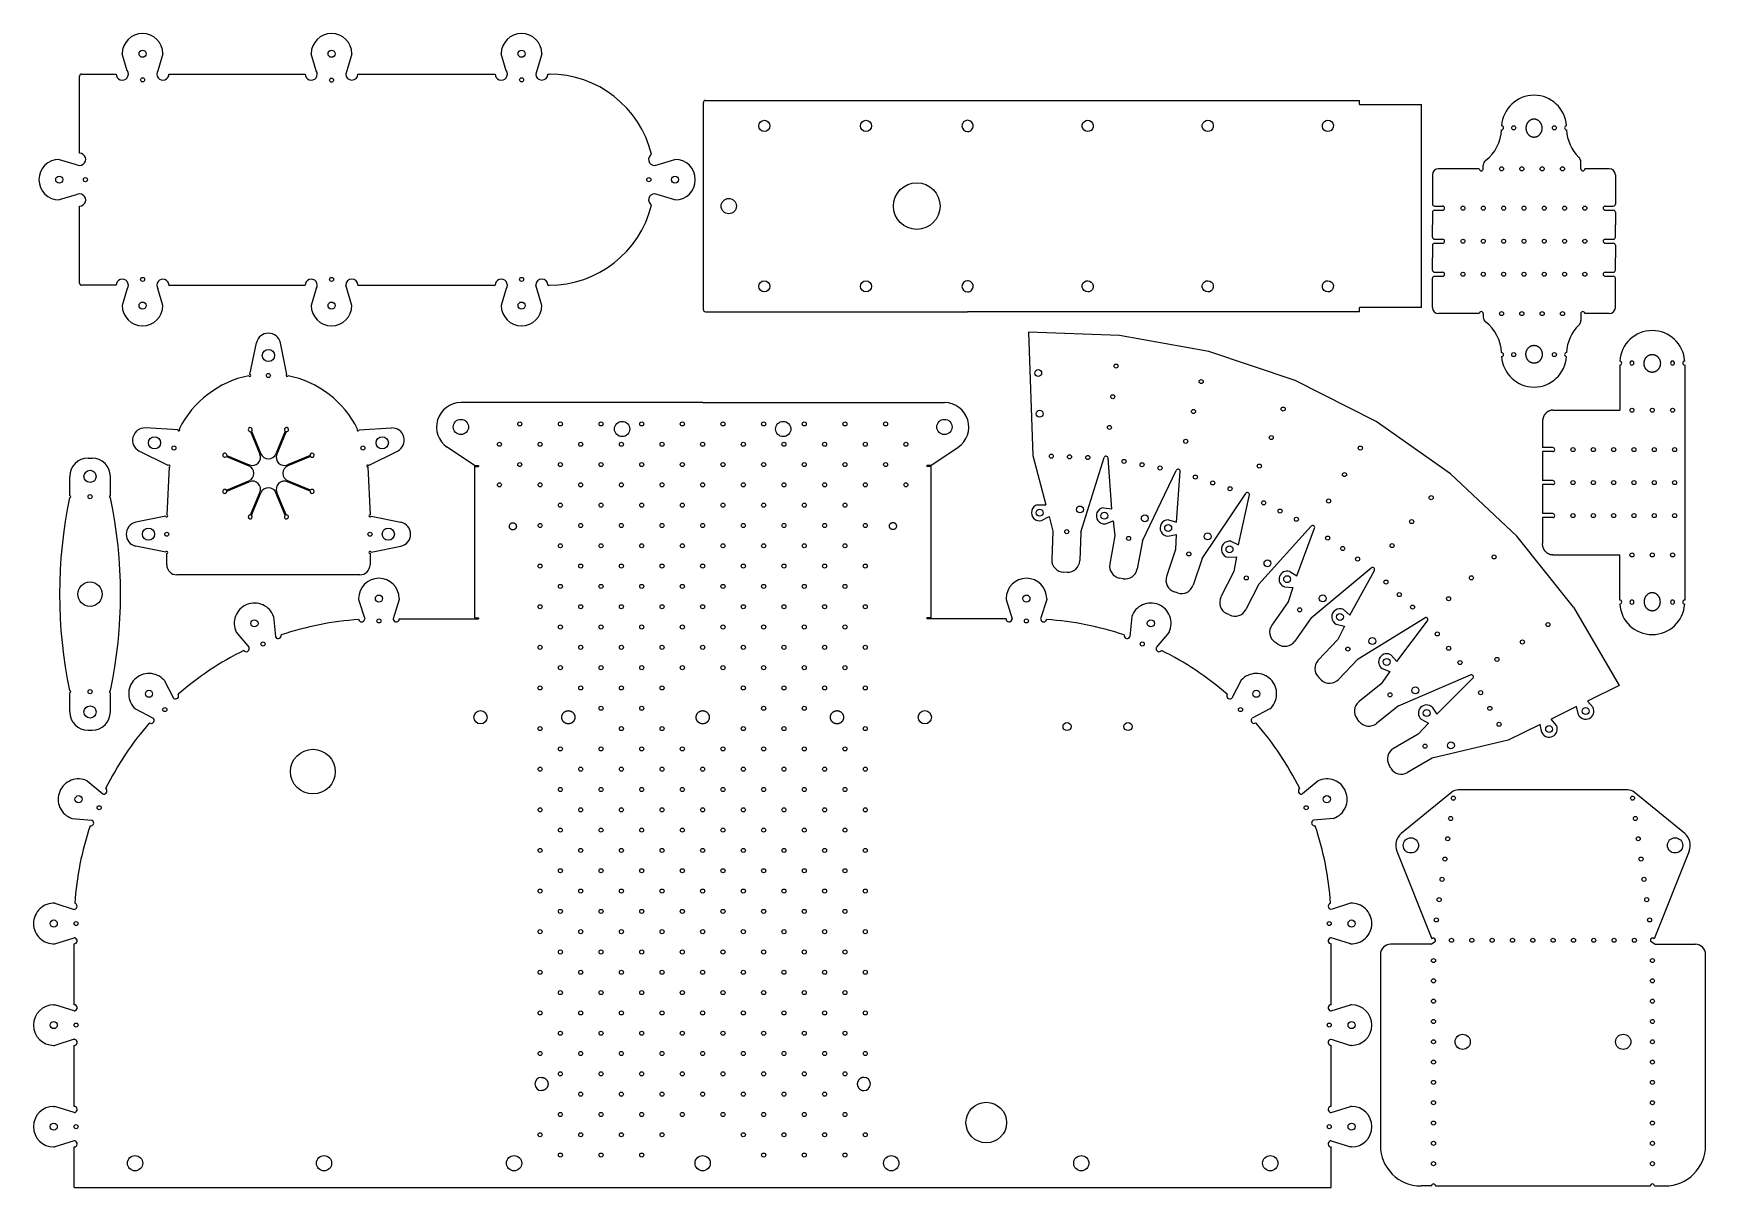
# Model space of a CAD drawing. Header units: millimetres. Extents: x 5 to 828, y 5 to 573.
import ezdxf

# ---------------------------------------------------------------- set-up
doc = ezdxf.new("R2010")
doc.units = ezdxf.units.MM
doc.layers.add('Outline', color=7, linetype='Continuous')

msp = doc.modelspace()

# ---------------------------------------------------------------- linework, layer by layer
at = {"color": 1}
for p, q in [((51.2, 554.93), (48.7, 563.28)), ((68.7, 563.28), (66.2, 554.93)), ((144.2, 554.93), (141.7, 563.28)), ((161.7, 563.28), (158.7, 553.28)), ((237.7, 554.93), (235.2, 563.28)), ((255.2, 563.28), (252.2, 553.28)), ((27.7, 514.28), (27.7, 552.28)), ((28.7, 553.28), (45.7, 553.28)), ((71.7, 553.28), (138.7, 553.28)), ((164.7, 553.28), (232.2, 553.28)), ((258.2, 553.28), (258.7, 553.28)), ((334.67, 437.25), (334.67, 539.25)), ((335.67, 540.25), (464.67, 540.25)), ((464.67, 540.25), (657.61, 540.25)), ((657.61, 538.25), (657.61, 540.25)), ((657.61, 538.25), (688.1, 538.25)), ((688.1, 438.25), (688.1, 538.25)), ((17.7, 511.28), (26.05, 508.77)), ((310.7, 508.28), (320.7, 511.28)), ((693.43, 503.61), (693.43, 489.23)), ((716.43, 506.61), (696.43, 506.61)), ((780.43, 506.61), (768.43, 506.61)), ((783.43, 503.61), (783.43, 489.23)), ((26.05, 493.78), (17.7, 491.28)), ((320.7, 491.28), (310.7, 494.28)), ((27.7, 450.28), (27.7, 488.28)), ((693.43, 485.23), (693.43, 479.1)), ((693.43, 472.97), (693.43, 479.1)), ((783.43, 485.23), (783.43, 479.1)), ((783.43, 472.97), (783.43, 479.1)), ((693.43, 468.97), (693.43, 462.85)), ((693.43, 456.72), (693.43, 462.85)), ((783.43, 468.97), (783.43, 462.85)), ((783.43, 456.72), (783.43, 462.85)), ((693.43, 438.34), (693.43, 452.72)), ((783.43, 438.34), (783.43, 452.72)), ((45.7, 449.28), (28.7, 449.28)), ((51.2, 447.63), (48.7, 439.28)), ((68.7, 439.28), (66.2, 447.63)), ((71.7, 449.28), (138.7, 449.28)), ((144.2, 447.63), (141.7, 439.28)), ((161.7, 439.28), (158.7, 449.28)), ((164.7, 449.28), (232.2, 449.28)), ((237.7, 447.63), (235.2, 439.28)), ((255.2, 439.28), (252.2, 449.28)), ((258.2, 449.28), (258.7, 449.28)), ((335.67, 436.25), (464.67, 436.25)), ((657.61, 436.25), (464.67, 436.25)), ((657.61, 436.25), (657.61, 438.25)), ((688.1, 438.25), (657.61, 438.25)), ((716.43, 435.34), (696.43, 435.34)), ((780.43, 435.34), (768.43, 435.34)), ((539.42, 424.62), (494.72, 426.26)), ((583.43, 416.59), (539.42, 424.62)), ((625.84, 402.34), (583.43, 416.59)), ((665.76, 382.17), (625.84, 402.34)), ((702.39, 356.49), (665.76, 382.17)), ((31.85, 364.18), (33.85, 364.18)), ((496.86, 365.47), (503.22, 341.21)), ((22.85, 345.68), (22.85, 355.18)), ((42.85, 345.68), (42.85, 355.18)), ((734.96, 325.82), (702.39, 356.49)), ((504.74, 335.4), (506.63, 328.2)), ((536.33, 333.26), (537.17, 325.87)), ((567.29, 326.62), (567.06, 319.18)), ((762.8, 290.81), (734.96, 325.82)), ((70.62, 311.7), (70.62, 317.2)), ((170.62, 317.2), (170.62, 311.7)), ((596.97, 315.61), (595.68, 308.28)), ((165.62, 306.7), (75.62, 306.7)), ((624.78, 300.47), (622.45, 293.4)), ((165, 295), (165, 294.5)), ((185, 295), (185, 294.5)), ((483.63, 295), (483.63, 294.5)), ((503.63, 295), (503.63, 294.5)), ((762.8, 290.81), (785.34, 252.17)), ((185, 285), (224.01, 285)), ((483.63, 285), (444.63, 285)), ((650.12, 281.5), (646.81, 274.83)), ((672.49, 259.09), (668.25, 252.97)), ((22.85, 239.18), (22.85, 248.68)), ((42.85, 239.18), (42.85, 248.68)), ((785.34, 252.17), (769.78, 244.53)), ((764.39, 241.88), (751.78, 235.69)), ((691.42, 233.71), (686.35, 228.26)), ((746.39, 233.05), (730.74, 225.37)), ((31.85, 230.18), (33.85, 230.18)), ((730.74, 225.37), (693.27, 216.4)), ((702.94, 199.65), (678.08, 179.3)), ((789.53, 200.78), (706.11, 200.78)), ((817.56, 179.3), (792.7, 199.65)), ((675.87, 170.71), (693.17, 127.41)), ((819.77, 170.71), (802.47, 127.41)), ((25, 95), (25, 125)), ((643.63, 95), (643.63, 125)), ((667.82, 119.78), (667.82, 25.78)), ((827.82, 25.78), (827.82, 119.78)), ((15, 95), (15.5, 95)), ((653.63, 95), (653.13, 95)), ((15, 75), (15.5, 75)), ((25, 45), (25, 75)), ((643.63, 45), (643.63, 75)), ((653.63, 75), (653.13, 75)), ((15, 45), (15.5, 45)), ((653.63, 45), (653.13, 45)), ((15, 25), (15.5, 25)), ((25, 5), (25, 25)), ((643.63, 5), (643.63, 25)), ((653.63, 25), (653.13, 25)), ((692.95, 5.78), (687.82, 5.78)), ((692.82, 5.78), (692.95, 5.78)), ((694.95, 5.78), (800.69, 5.78)), ((802.69, 5.78), (802.82, 5.78)), ((802.82, 5.78), (802.69, 5.78)), ((802.69, 5.78), (807.82, 5.78)), ((802.82, 5.78), (807.82, 5.78))]:
    msp.add_line(p, q, dxfattribs=at)
for points in [[(464.67, 525), (465.23, 525.06), (465.77, 525.23), (466.25, 525.51), (466.68, 525.88), (467, 526.31), (467.24, 526.79), (467.37, 527.27), (467.41, 527.75), (467.36, 528.29), (467.2, 528.81), (466.95, 529.28), (466.61, 529.7), (466.17, 530.05), (465.67, 530.31), (465.18, 530.46), (464.67, 530.5)], [(523.77, 525), (522.81, 525.18), (521.98, 525.68), (521.36, 526.44), (521.06, 527.36), (521.09, 528.34), (521.46, 529.24), (522.13, 529.96), (523, 530.39), (523.77, 530.5), (524.73, 530.33), (525.57, 529.83), (526.18, 529.07), (526.48, 528.15), (526.45, 527.17), (526.08, 526.27), (525.41, 525.55), (524.54, 525.12), (523.77, 525)], [(582.87, 525), (581.92, 525.17), (581.08, 525.68), (580.46, 526.44), (580.16, 527.36), (580.19, 528.34), (580.56, 529.24), (581.23, 529.96), (582.1, 530.39), (582.87, 530.5), (583.83, 530.33), (584.66, 529.83), (585.28, 529.07), (585.58, 528.15), (585.55, 527.17), (585.18, 526.27), (584.51, 525.55), (583.64, 525.12), (582.87, 525)], [(641.97, 525), (641.01, 525.18), (640.17, 525.68), (639.56, 526.44), (639.26, 527.36), (639.29, 528.34), (639.66, 529.24), (640.33, 529.96), (641.2, 530.39), (641.97, 530.5), (642.93, 530.33), (643.76, 529.83), (644.37, 529.07), (644.68, 528.15), (644.65, 527.17), (644.27, 526.27), (643.61, 525.55), (642.74, 525.12), (641.97, 525)], [(739.44, 526.81), (739.43, 526.73), (739.43, 526.65), (739.43, 526.53), (739.44, 526.42), (739.45, 526.3), (739.46, 526.18), (739.47, 526.06), (739.48, 525.95), (739.5, 525.83), (739.52, 525.71), (739.55, 525.6), (739.58, 525.48), (739.62, 525.33), (739.66, 525.19), (739.71, 525.04), (739.76, 524.89), (739.82, 524.75), (739.89, 524.61), (739.96, 524.47), (740.03, 524.33), (740.11, 524.2), (740.19, 524.07), (740.27, 523.95), (740.36, 523.83), (740.46, 523.71), (740.55, 523.59), (740.65, 523.48), (740.76, 523.37), (740.87, 523.27), (740.98, 523.17), (741.09, 523.08), (741.21, 522.99), (741.33, 522.9), (741.45, 522.82), (741.58, 522.74), (741.71, 522.67), (741.84, 522.61), (741.97, 522.55), (742.1, 522.49), (742.24, 522.44), (742.37, 522.4), (742.51, 522.36), (742.65, 522.33), (742.79, 522.3), (742.93, 522.28), (743.08, 522.26), (743.22, 522.25), (743.36, 522.24), (743.5, 522.24), (743.65, 522.25), (743.79, 522.26), (743.93, 522.28), (744.07, 522.3), (744.21, 522.33), (744.35, 522.36), (744.49, 522.4), (744.63, 522.44), (744.77, 522.49), (744.9, 522.55), (745.03, 522.61), (745.16, 522.67), (745.29, 522.74), (745.42, 522.82), (745.54, 522.9), (745.66, 522.99), (745.78, 523.08), (745.89, 523.17), (746, 523.27), (746.11, 523.37), (746.21, 523.48), (746.31, 523.59), (746.41, 523.71), (746.5, 523.83), (746.59, 523.95), (746.68, 524.07), (746.76, 524.2), (746.84, 524.33), (746.91, 524.47), (746.98, 524.61), (747.04, 524.75), (747.1, 524.89), (747.16, 525.04), (747.21, 525.19), (747.25, 525.33), (747.28, 525.45), (747.31, 525.56), (747.33, 525.68), (747.36, 525.79), (747.38, 525.91), (747.39, 526.02), (747.41, 526.14), (747.42, 526.26), (747.43, 526.38), (747.43, 526.49), (747.43, 526.61), (747.43, 526.65), (747.43, 526.74), (747.43, 526.81)], [(747.43, 526.81), (747.43, 526.91), (747.42, 527.02), (747.41, 527.12), (747.4, 527.22), (747.39, 527.32), (747.37, 527.43), (747.35, 527.53), (747.33, 527.63), (747.31, 527.73), (747.29, 527.83), (747.25, 527.97), (747.21, 528.12), (747.16, 528.26), (747.1, 528.41), (747.04, 528.55), (746.98, 528.69), (746.91, 528.83), (746.84, 528.97), (746.76, 529.1), (746.68, 529.23), (746.59, 529.35), (746.5, 529.48), (746.41, 529.6), (746.31, 529.71), (746.21, 529.82), (746.11, 529.93), (746, 530.04), (745.89, 530.13), (745.78, 530.23), (745.66, 530.32), (745.54, 530.4), (745.42, 530.48), (745.29, 530.56), (745.16, 530.63), (745.03, 530.7), (744.9, 530.76), (744.77, 530.81), (744.63, 530.86), (744.49, 530.9), (744.35, 530.94), (744.21, 530.98), (744.07, 531.01), (743.93, 531.03), (743.79, 531.04), (743.65, 531.06), (743.5, 531.06), (743.36, 531.06), (743.22, 531.06), (743.08, 531.04), (742.93, 531.03), (742.79, 531.01), (742.65, 530.98), (742.51, 530.94), (742.37, 530.9), (742.24, 530.86), (742.1, 530.81), (741.97, 530.76), (741.84, 530.7), (741.71, 530.63), (741.58, 530.56), (741.45, 530.48), (741.33, 530.4), (741.21, 530.32), (741.09, 530.23), (740.98, 530.13), (740.87, 530.04), (740.76, 529.93), (740.65, 529.82), (740.55, 529.71), (740.46, 529.6), (740.36, 529.48), (740.27, 529.35), (740.19, 529.23), (740.11, 529.1), (740.03, 528.97), (739.96, 528.83), (739.89, 528.69), (739.82, 528.55), (739.76, 528.41), (739.71, 528.26), (739.66, 528.12), (739.62, 527.97), (739.59, 527.86), (739.56, 527.76), (739.54, 527.66), (739.52, 527.56), (739.5, 527.46), (739.48, 527.36), (739.47, 527.26), (739.46, 527.15), (739.45, 527.05), (739.44, 526.95), (739.44, 526.85), (739.44, 526.81)], [(464.67, 446), (465.23, 446.06), (465.77, 446.23), (466.25, 446.51), (466.68, 446.88), (467, 447.31), (467.24, 447.79), (467.37, 448.27), (467.41, 448.75), (467.36, 449.29), (467.2, 449.81), (466.95, 450.28), (466.61, 450.7), (466.17, 451.05), (465.67, 451.31), (465.18, 451.46), (464.67, 451.5)], [(523.77, 446), (522.81, 446.18), (521.98, 446.68), (521.36, 447.44), (521.06, 448.36), (521.09, 449.34), (521.46, 450.24), (522.13, 450.96), (523, 451.39), (523.77, 451.5), (524.73, 451.33), (525.57, 450.83), (526.18, 450.07), (526.48, 449.15), (526.45, 448.17), (526.08, 447.27), (525.41, 446.55), (524.54, 446.12), (523.77, 446)], [(582.87, 446), (581.92, 446.17), (581.08, 446.68), (580.46, 447.44), (580.16, 448.36), (580.19, 449.34), (580.56, 450.24), (581.23, 450.96), (582.1, 451.39), (582.87, 451.5), (583.83, 451.33), (584.66, 450.83), (585.28, 450.07), (585.58, 449.15), (585.55, 448.17), (585.18, 447.27), (584.51, 446.55), (583.64, 446.12), (582.87, 446)], [(641.97, 446), (641.01, 446.18), (640.17, 446.68), (639.56, 447.44), (639.26, 448.36), (639.29, 449.34), (639.66, 450.24), (640.33, 450.96), (641.2, 451.39), (641.97, 451.5), (642.93, 451.33), (643.76, 450.83), (644.37, 450.07), (644.68, 449.15), (644.65, 448.17), (644.27, 447.27), (643.61, 446.55), (642.74, 446.12), (641.97, 446)], [(739.44, 415.14), (739.43, 415.22), (739.43, 415.3), (739.43, 415.42), (739.44, 415.53), (739.45, 415.65), (739.46, 415.77), (739.47, 415.89), (739.48, 416), (739.5, 416.12), (739.52, 416.23), (739.55, 416.35), (739.58, 416.46), (739.62, 416.61), (739.66, 416.76), (739.71, 416.91), (739.76, 417.05), (739.82, 417.2), (739.89, 417.34), (739.96, 417.48), (740.03, 417.61), (740.11, 417.75), (740.19, 417.88), (740.27, 418), (740.36, 418.12), (740.46, 418.24), (740.55, 418.36), (740.65, 418.47), (740.76, 418.58), (740.87, 418.68), (740.98, 418.78), (741.09, 418.87), (741.21, 418.96), (741.33, 419.05), (741.45, 419.13), (741.58, 419.2), (741.71, 419.28), (741.84, 419.34), (741.97, 419.4), (742.1, 419.46), (742.24, 419.51), (742.37, 419.55), (742.51, 419.59), (742.65, 419.62), (742.79, 419.65), (742.93, 419.67), (743.08, 419.69), (743.22, 419.7), (743.36, 419.71), (743.5, 419.71), (743.65, 419.7), (743.79, 419.69), (743.93, 419.67), (744.07, 419.65), (744.21, 419.62), (744.35, 419.59), (744.49, 419.55), (744.63, 419.51), (744.77, 419.46), (744.9, 419.4), (745.03, 419.34), (745.16, 419.28), (745.29, 419.2), (745.42, 419.13), (745.54, 419.05), (745.66, 418.96), (745.78, 418.87), (745.89, 418.78), (746, 418.68), (746.11, 418.58), (746.21, 418.47), (746.31, 418.36), (746.41, 418.24), (746.5, 418.12), (746.59, 418), (746.68, 417.88), (746.76, 417.75), (746.84, 417.61), (746.91, 417.48), (746.98, 417.34), (747.04, 417.2), (747.1, 417.05), (747.16, 416.91), (747.21, 416.76), (747.25, 416.61), (747.28, 416.5), (747.31, 416.39), (747.33, 416.27), (747.36, 416.16), (747.38, 416.04), (747.39, 415.92), (747.41, 415.81), (747.42, 415.69), (747.43, 415.57), (747.43, 415.45), (747.43, 415.34), (747.43, 415.3), (747.43, 415.21), (747.43, 415.14)], [(747.43, 415.14), (747.43, 415.03), (747.42, 414.93), (747.41, 414.83), (747.4, 414.73), (747.39, 414.63), (747.37, 414.52), (747.35, 414.42), (747.33, 414.32), (747.31, 414.22), (747.29, 414.12), (747.25, 413.98), (747.21, 413.83), (747.16, 413.69), (747.1, 413.54), (747.04, 413.4), (746.98, 413.26), (746.91, 413.12), (746.84, 412.98), (746.76, 412.85), (746.68, 412.72), (746.59, 412.59), (746.5, 412.47), (746.41, 412.35), (746.31, 412.24), (746.21, 412.13), (746.11, 412.02), (746, 411.91), (745.89, 411.82), (745.78, 411.72), (745.66, 411.63), (745.54, 411.55), (745.42, 411.47), (745.29, 411.39), (745.16, 411.32), (745.03, 411.25), (744.9, 411.19), (744.77, 411.14), (744.63, 411.09), (744.49, 411.04), (744.35, 411.01), (744.21, 410.97), (744.07, 410.94), (743.93, 410.92), (743.79, 410.9), (743.65, 410.89), (743.5, 410.89), (743.36, 410.89), (743.22, 410.89), (743.08, 410.9), (742.93, 410.92), (742.79, 410.94), (742.65, 410.97), (742.51, 411.01), (742.37, 411.04), (742.24, 411.09), (742.1, 411.14), (741.97, 411.19), (741.84, 411.25), (741.71, 411.32), (741.58, 411.39), (741.45, 411.47), (741.33, 411.55), (741.21, 411.63), (741.09, 411.72), (740.98, 411.82), (740.87, 411.91), (740.76, 412.02), (740.65, 412.13), (740.55, 412.24), (740.46, 412.35), (740.36, 412.47), (740.27, 412.59), (740.19, 412.72), (740.11, 412.85), (740.03, 412.98), (739.96, 413.12), (739.89, 413.26), (739.82, 413.4), (739.76, 413.54), (739.71, 413.69), (739.66, 413.83), (739.62, 413.98), (739.59, 414.09), (739.56, 414.19), (739.54, 414.29), (739.52, 414.39), (739.5, 414.49), (739.48, 414.59), (739.47, 414.69), (739.46, 414.8), (739.45, 414.9), (739.44, 415), (739.44, 415.1), (739.44, 415.14)], [(268.22, 233.32), (268.1, 233.32), (267.99, 233.33), (267.88, 233.34), (267.76, 233.35), (267.65, 233.37), (267.54, 233.39), (267.42, 233.42), (267.31, 233.45), (267.2, 233.48), (267.1, 233.52), (266.99, 233.56), (266.88, 233.61), (266.78, 233.66), (266.68, 233.71), (266.58, 233.77), (266.48, 233.83), (266.38, 233.9), (266.29, 233.97), (266.2, 234.04), (266.11, 234.11), (266.03, 234.19), (265.94, 234.27), (265.86, 234.35), (265.79, 234.44), (265.71, 234.53), (265.64, 234.62), (265.58, 234.71), (265.51, 234.81), (265.45, 234.91), (265.39, 235.01), (265.34, 235.11), (265.29, 235.22), (265.24, 235.32), (265.2, 235.43), (265.16, 235.54), (265.13, 235.65), (265.1, 235.76), (265.07, 235.88), (265.05, 235.99), (265.03, 236.1), (265.02, 236.22), (265.01, 236.34), (265, 236.45), (265, 236.57), (265, 236.68), (265.01, 236.8), (265.02, 236.91), (265.03, 237.03), (265.05, 237.14), (265.07, 237.26), (265.1, 237.37), (265.13, 237.48), (265.16, 237.59), (265.2, 237.7), (265.24, 237.81), (265.29, 237.92), (265.34, 238.02), (265.39, 238.12), (265.45, 238.23), (265.51, 238.32), (265.58, 238.42), (265.64, 238.51), (265.71, 238.61), (265.79, 238.7), (265.86, 238.78), (265.94, 238.87), (266.03, 238.95), (266.11, 239.02), (266.2, 239.1), (266.29, 239.17), (266.38, 239.24), (266.48, 239.3), (266.56, 239.35), (266.65, 239.41), (266.74, 239.45), (266.83, 239.5), (266.92, 239.54), (267.01, 239.58), (267.11, 239.62), (267.2, 239.65), (267.33, 239.69), (267.45, 239.72), (267.58, 239.75), (267.7, 239.78), (267.83, 239.79), (267.96, 239.81), (268.09, 239.81), (268.22, 239.82)], [(268.22, 239.82), (268.33, 239.82), (268.45, 239.81), (268.56, 239.8), (268.68, 239.78), (268.79, 239.77), (268.9, 239.74), (269.02, 239.72), (269.13, 239.69), (269.24, 239.65), (269.34, 239.61), (269.45, 239.57), (269.56, 239.52), (269.66, 239.47), (269.76, 239.42), (269.86, 239.36), (269.96, 239.3), (270.06, 239.24), (270.15, 239.17), (270.24, 239.1), (270.33, 239.02), (270.41, 238.95), (270.5, 238.87), (270.58, 238.78), (270.65, 238.7), (270.73, 238.61), (270.8, 238.51), (270.86, 238.42), (270.93, 238.32), (270.99, 238.23), (271.05, 238.12), (271.1, 238.02), (271.15, 237.92), (271.19, 237.81), (271.24, 237.7), (271.27, 237.59), (271.31, 237.48), (271.34, 237.37), (271.37, 237.26), (271.39, 237.14), (271.41, 237.03), (271.42, 236.91), (271.43, 236.8), (271.44, 236.68), (271.44, 236.57), (271.44, 236.45), (271.43, 236.34), (271.42, 236.22), (271.41, 236.1), (271.39, 235.99), (271.37, 235.88), (271.34, 235.76), (271.31, 235.65), (271.27, 235.54), (271.24, 235.43), (271.19, 235.32), (271.15, 235.22), (271.1, 235.11), (271.05, 235.01), (270.99, 234.91), (270.93, 234.81), (270.86, 234.71), (270.8, 234.62), (270.73, 234.53), (270.65, 234.44), (270.58, 234.35), (270.5, 234.27), (270.41, 234.19), (270.33, 234.11), (270.24, 234.04), (270.15, 233.97), (270.06, 233.9), (269.96, 233.83), (269.86, 233.77), (269.76, 233.71), (269.66, 233.66), (269.56, 233.61), (269.45, 233.56), (269.34, 233.52), (269.24, 233.48), (269.13, 233.45), (269.02, 233.42), (268.9, 233.39), (268.79, 233.37), (268.68, 233.35), (268.56, 233.34), (268.45, 233.33), (268.33, 233.32), (268.22, 233.32)], [(334.32, 233.32), (334.2, 233.32), (334.09, 233.33), (333.97, 233.34), (333.86, 233.35), (333.75, 233.37), (333.63, 233.39), (333.52, 233.42), (333.41, 233.45), (333.3, 233.48), (333.19, 233.52), (333.09, 233.56), (332.98, 233.61), (332.88, 233.66), (332.77, 233.71), (332.68, 233.77), (332.58, 233.83), (332.48, 233.9), (332.39, 233.97), (332.3, 234.04), (332.21, 234.11), (332.12, 234.19), (332.04, 234.27), (331.96, 234.35), (331.88, 234.44), (331.81, 234.53), (331.74, 234.62), (331.67, 234.71), (331.61, 234.81), (331.55, 234.91), (331.49, 235.01), (331.44, 235.11), (331.39, 235.22), (331.34, 235.32), (331.3, 235.43), (331.26, 235.54), (331.23, 235.65), (331.2, 235.76), (331.17, 235.88), (331.15, 235.99), (331.13, 236.1), (331.12, 236.22), (331.11, 236.34), (331.1, 236.45), (331.1, 236.57), (331.1, 236.68), (331.11, 236.8), (331.12, 236.91), (331.13, 237.03), (331.15, 237.14), (331.17, 237.26), (331.2, 237.37), (331.23, 237.48), (331.26, 237.59), (331.3, 237.7), (331.34, 237.81), (331.39, 237.92), (331.44, 238.02), (331.49, 238.12), (331.55, 238.23), (331.61, 238.32), (331.67, 238.42), (331.74, 238.51), (331.81, 238.61), (331.88, 238.7), (331.96, 238.78), (332.04, 238.87), (332.12, 238.95), (332.21, 239.02), (332.3, 239.1), (332.39, 239.17), (332.48, 239.24), (332.58, 239.3), (332.68, 239.36), (332.77, 239.42), (332.88, 239.47), (332.98, 239.52), (333.09, 239.57), (333.19, 239.61), (333.3, 239.65), (333.41, 239.69), (333.52, 239.72), (333.63, 239.74), (333.75, 239.77), (333.86, 239.78), (333.97, 239.8), (334.09, 239.81), (334.2, 239.82), (334.32, 239.82)], [(334.32, 239.82), (334.43, 239.82), (334.55, 239.81), (334.66, 239.8), (334.78, 239.78), (334.89, 239.77), (335, 239.74), (335.11, 239.72), (335.22, 239.69), (335.33, 239.65), (335.44, 239.61), (335.55, 239.57), (335.65, 239.52), (335.76, 239.47), (335.86, 239.42), (335.96, 239.36), (336.06, 239.3), (336.15, 239.24), (336.25, 239.17), (336.34, 239.1), (336.43, 239.02), (336.51, 238.95), (336.59, 238.87), (336.67, 238.78), (336.75, 238.7), (336.82, 238.61), (336.89, 238.51), (336.96, 238.42), (337.03, 238.32), (337.09, 238.23), (337.14, 238.12), (337.2, 238.02), (337.25, 237.92), (337.29, 237.81), (337.33, 237.7), (337.37, 237.59), (337.41, 237.48), (337.44, 237.37), (337.46, 237.26), (337.49, 237.14), (337.5, 237.03), (337.52, 236.91), (337.53, 236.8), (337.54, 236.68), (337.54, 236.57), (337.54, 236.45), (337.53, 236.34), (337.52, 236.22), (337.5, 236.1), (337.49, 235.99), (337.46, 235.88), (337.44, 235.76), (337.41, 235.65), (337.37, 235.54), (337.33, 235.43), (337.29, 235.32), (337.25, 235.22), (337.2, 235.11), (337.14, 235.01), (337.09, 234.91), (337.03, 234.81), (336.96, 234.71), (336.89, 234.62), (336.82, 234.53), (336.75, 234.44), (336.67, 234.35), (336.59, 234.27), (336.51, 234.19), (336.43, 234.11), (336.34, 234.04), (336.25, 233.97), (336.15, 233.9), (336.06, 233.83), (335.96, 233.77), (335.86, 233.71), (335.76, 233.66), (335.65, 233.61), (335.55, 233.56), (335.44, 233.52), (335.33, 233.48), (335.22, 233.45), (335.11, 233.42), (335, 233.39), (334.89, 233.37), (334.78, 233.35), (334.66, 233.34), (334.55, 233.33), (334.43, 233.32), (334.32, 233.32)], [(400.42, 233.32), (400.3, 233.32), (400.19, 233.33), (400.07, 233.34), (399.96, 233.35), (399.84, 233.37), (399.73, 233.39), (399.62, 233.42), (399.51, 233.45), (399.4, 233.48), (399.29, 233.52), (399.18, 233.56), (399.08, 233.61), (398.97, 233.66), (398.87, 233.71), (398.77, 233.77), (398.68, 233.83), (398.58, 233.9), (398.49, 233.97), (398.4, 234.04), (398.31, 234.11), (398.22, 234.19), (398.14, 234.27), (398.06, 234.35), (397.98, 234.44), (397.91, 234.53), (397.84, 234.62), (397.77, 234.71), (397.71, 234.81), (397.65, 234.91), (397.59, 235.01), (397.54, 235.11), (397.49, 235.22), (397.44, 235.32), (397.4, 235.43), (397.36, 235.54), (397.33, 235.65), (397.3, 235.76), (397.27, 235.88), (397.25, 235.99), (397.23, 236.1), (397.21, 236.22), (397.2, 236.34), (397.2, 236.45), (397.2, 236.57), (397.2, 236.68), (397.2, 236.8), (397.21, 236.91), (397.23, 237.03), (397.25, 237.14), (397.27, 237.26), (397.3, 237.37), (397.33, 237.48), (397.36, 237.59), (397.4, 237.7), (397.44, 237.81), (397.49, 237.92), (397.54, 238.02), (397.59, 238.12), (397.65, 238.23), (397.71, 238.32), (397.77, 238.42), (397.84, 238.51), (397.91, 238.61), (397.98, 238.7), (398.06, 238.78), (398.14, 238.87), (398.22, 238.95), (398.31, 239.02), (398.4, 239.1), (398.49, 239.17), (398.58, 239.24), (398.68, 239.3), (398.77, 239.36), (398.87, 239.42), (398.97, 239.47), (399.08, 239.52), (399.18, 239.57), (399.29, 239.61), (399.4, 239.65), (399.51, 239.69), (399.62, 239.72), (399.73, 239.74), (399.84, 239.77), (399.96, 239.78), (400.07, 239.8), (400.19, 239.81), (400.3, 239.82), (400.42, 239.82)], [(400.42, 239.82), (400.53, 239.82), (400.64, 239.81), (400.76, 239.8), (400.87, 239.78), (400.99, 239.77), (401.1, 239.74), (401.21, 239.72), (401.32, 239.69), (401.43, 239.65), (401.54, 239.61), (401.65, 239.57), (401.75, 239.52), (401.86, 239.47), (401.96, 239.42), (402.06, 239.36), (402.16, 239.3), (402.25, 239.24), (402.34, 239.17), (402.43, 239.1), (402.52, 239.02), (402.61, 238.95), (402.69, 238.87), (402.77, 238.78), (402.85, 238.7), (402.92, 238.61), (402.99, 238.51), (403.06, 238.42), (403.12, 238.32), (403.18, 238.23), (403.24, 238.12), (403.29, 238.02), (403.34, 237.92), (403.39, 237.81), (403.43, 237.7), (403.47, 237.59), (403.5, 237.48), (403.53, 237.37), (403.56, 237.26), (403.58, 237.14), (403.6, 237.03), (403.62, 236.91), (403.63, 236.8), (403.63, 236.68), (403.64, 236.57), (403.63, 236.45), (403.63, 236.34), (403.62, 236.22), (403.6, 236.1), (403.58, 235.99), (403.56, 235.88), (403.53, 235.76), (403.5, 235.65), (403.47, 235.54), (403.43, 235.43), (403.39, 235.32), (403.34, 235.22), (403.29, 235.11), (403.24, 235.01), (403.18, 234.91), (403.12, 234.81), (403.06, 234.71), (402.99, 234.62), (402.92, 234.53), (402.85, 234.44), (402.77, 234.35), (402.69, 234.27), (402.61, 234.19), (402.52, 234.11), (402.43, 234.04), (402.34, 233.97), (402.25, 233.9), (402.16, 233.83), (402.07, 233.78), (401.98, 233.73), (401.89, 233.68), (401.8, 233.64), (401.71, 233.59), (401.62, 233.55), (401.53, 233.52), (401.43, 233.48), (401.31, 233.45), (401.18, 233.41), (401.06, 233.38), (400.93, 233.36), (400.8, 233.34), (400.67, 233.33), (400.54, 233.32), (400.42, 233.32)], [(255, 59.25), (255.11, 59.25), (255.23, 59.24), (255.34, 59.23), (255.46, 59.22), (255.57, 59.2), (255.68, 59.18), (255.8, 59.15), (255.91, 59.12), (256.02, 59.08), (256.12, 59.05), (256.23, 59), (256.34, 58.96), (256.44, 58.91), (256.54, 58.85), (256.64, 58.79), (256.74, 58.73), (256.84, 58.67), (256.93, 58.6), (257.02, 58.53), (257.11, 58.46), (257.19, 58.38), (257.28, 58.3), (257.36, 58.21), (257.43, 58.13), (257.51, 58.04), (257.58, 57.95), (257.64, 57.85), (257.71, 57.76), (257.77, 57.66), (257.83, 57.56), (257.88, 57.45), (257.93, 57.35), (257.97, 57.24), (258.02, 57.14), (258.06, 57.03), (258.09, 56.92), (258.12, 56.8), (258.15, 56.69), (258.17, 56.58), (258.19, 56.46), (258.2, 56.35), (258.21, 56.23), (258.22, 56.12), (258.22, 56), (258.22, 55.88), (258.21, 55.77), (258.2, 55.65), (258.19, 55.54), (258.17, 55.42), (258.15, 55.31), (258.12, 55.2), (258.09, 55.08), (258.06, 54.97), (258.02, 54.86), (257.97, 54.76), (257.93, 54.65), (257.88, 54.55), (257.83, 54.44), (257.77, 54.34), (257.71, 54.24), (257.64, 54.15), (257.58, 54.05), (257.51, 53.96), (257.43, 53.87), (257.36, 53.79), (257.28, 53.7), (257.19, 53.62), (257.11, 53.54), (257.02, 53.47), (256.93, 53.4), (256.84, 53.33), (256.74, 53.27), (256.64, 53.21), (256.54, 53.15), (256.44, 53.09), (256.34, 53.04), (256.23, 53), (256.12, 52.95), (256.02, 52.92), (255.91, 52.88), (255.8, 52.85), (255.68, 52.82), (255.57, 52.8), (255.46, 52.78), (255.34, 52.77), (255.23, 52.76), (255.11, 52.75), (255, 52.75)], [(413.63, 59.25), (413.52, 59.25), (413.41, 59.24), (413.29, 59.23), (413.18, 59.22), (413.06, 59.2), (412.95, 59.18), (412.84, 59.15), (412.73, 59.12), (412.62, 59.08), (412.51, 59.05), (412.4, 59), (412.3, 58.96), (412.19, 58.91), (412.09, 58.85), (411.99, 58.79), (411.89, 58.73), (411.8, 58.67), (411.71, 58.6), (411.61, 58.53), (411.53, 58.46), (411.44, 58.38), (411.36, 58.3), (411.28, 58.21), (411.2, 58.13), (411.13, 58.04), (411.06, 57.95), (410.99, 57.85), (410.93, 57.76), (410.87, 57.66), (410.81, 57.56), (410.76, 57.45), (410.71, 57.35), (410.66, 57.24), (410.62, 57.14), (410.58, 57.03), (410.55, 56.92), (410.51, 56.8), (410.49, 56.69), (410.47, 56.58), (410.45, 56.46), (410.43, 56.35), (410.42, 56.23), (410.42, 56.12), (410.41, 56), (410.42, 55.88), (410.42, 55.77), (410.43, 55.65), (410.45, 55.54), (410.47, 55.42), (410.49, 55.31), (410.51, 55.2), (410.55, 55.08), (410.58, 54.97), (410.62, 54.86), (410.66, 54.76), (410.71, 54.65), (410.76, 54.55), (410.81, 54.44), (410.87, 54.34), (410.93, 54.24), (410.99, 54.15), (411.06, 54.05), (411.13, 53.96), (411.2, 53.87), (411.28, 53.79), (411.36, 53.7), (411.44, 53.62), (411.53, 53.54), (411.61, 53.47), (411.71, 53.4), (411.8, 53.33), (411.89, 53.27), (411.99, 53.21), (412.09, 53.15), (412.19, 53.09), (412.3, 53.04), (412.4, 53), (412.51, 52.95), (412.62, 52.92), (412.73, 52.88), (412.84, 52.85), (412.95, 52.82), (413.06, 52.8), (413.18, 52.78), (413.29, 52.77), (413.41, 52.76), (413.52, 52.75), (413.63, 52.75)]]:
    msp.add_lwpolyline(points, dxfattribs=at)
for centre, radius in [((58.7, 563.28), 1.75), ((151.7, 563.28), 1.75), ((245.2, 563.28), 1.75), ((364.67, 527.75), 2.75), ((414.67, 527.75), 2.75), ((17.7, 501.28), 1.75), ((320.7, 501.28), 1.75), ((439.67, 488.25), 11.5), ((364.67, 448.75), 2.75), ((414.67, 448.75), 2.75), ((58.7, 439.28), 1.75), ((151.7, 439.28), 1.75), ((245.2, 439.28), 1.75), ((32.85, 355.18), 3), ((32.85, 297.18), 6), ((175, 295), 1.75), ((493.63, 295), 1.75), ((113.77, 282.82), 1.75), ((554.86, 282.82), 1.75), ((61.86, 248.14), 1.75), ((606.77, 248.14), 1.75), ((32.85, 239.18), 3), ((225, 236.57), 3.25), ((443.63, 236.57), 3.25), ((27.18, 196.23), 1.75), ((641.46, 196.23), 1.75), ((15, 135), 1.75), ((653.63, 135), 1.75), ((15, 85), 1.75), ((653.63, 85), 1.75), ((15, 35), 1.75), ((653.63, 35), 1.75)]:
    msp.add_circle(centre, radius, dxfattribs=at)
for centre, radius, start, end in [((58.7, 563.28), 10, 90, 180), ((58.7, 563.28), 10, 0, 90), ((151.7, 563.28), 10, 90, 180), ((151.7, 563.28), 10, 0, 90), ((245.2, 563.28), 10, 90, 180), ((245.2, 563.28), 10, 0, 90), ((28.7, 552.28), 1, 90, 180), ((48.7, 553.28), 3, 180, 33.39849), ((68.7, 553.28), 3, 146.60151, 0), ((141.7, 553.28), 3, 180, 33.39849), ((161.7, 553.28), 3, 180, 0), ((235.2, 553.28), 3, 180, 33.39849), ((255.2, 553.28), 3, 180, 0), ((258.7, 501.28), 52, 13.99196, 90), ((335.67, 539.25), 1, 90, 180), ((464.67, 527.75), 2.75, 90, 270), ((17.7, 501.28), 10, 90, 180), ((27.7, 511.28), 3, 236.60151, 90), ((310.7, 511.28), 3, 120.94972, 270), ((320.7, 501.28), 10, 0, 90), ((696.43, 503.61), 3, 90, 180), ((780.43, 503.61), 3, 0, 90), ((17.7, 501.28), 10, 180, 270), ((27.7, 491.28), 3, 270, 123.39849), ((310.7, 491.28), 3, 90, 239.05028), ((320.7, 501.28), 10, 270, 0), ((258.7, 501.28), 52, 270, 346.00804), ((28.7, 450.28), 1, 180, 270), ((48.7, 449.28), 3, 326.60151, 180), ((68.7, 449.28), 3, 0, 213.39849), ((141.7, 449.28), 3, 326.60151, 180), ((161.7, 449.28), 3, 0, 180), ((235.2, 449.28), 3, 326.60151, 180), ((255.2, 449.28), 3, 0, 180), ((464.67, 448.75), 2.75, 90, 270), ((58.7, 439.28), 10, 180, 270), ((58.7, 439.28), 10, 270, 0), ((151.7, 439.28), 10, 180, 270), ((151.7, 439.28), 10, 270, 0), ((245.2, 439.28), 10, 180, 270), ((245.2, 439.28), 10, 270, 0), ((335.67, 437.25), 1, 180, 270), ((696.43, 438.34), 3, 180, 270), ((780.43, 438.34), 3, 270, 360), ((120.62, 356.7), 49, 101.38036, 153.61964), ((120.62, 356.7), 49, 26.38036, 78.61964), ((31.85, 355.18), 9, 90, 180), ((33.85, 355.18), 9, 0, 90), ((75.62, 311.7), 5, 180, 270), ((175, 295), 10, 90, 180), ((165.62, 311.7), 5, 270, 0), ((175, 295), 10, 0, 90), ((493.63, 295), 10, 90, 180), ((493.63, 295), 10, 0, 90), ((113.77, 282.82), 10, 112.5, 205.63849), ((113.77, 282.82), 10, 19.36151, 112.5), ((554.86, 282.82), 10, 67.5, 160.63849), ((554.86, 282.82), 10, 334.36151, 67.5), ((175, 135), 150, 93.80838, 108.69162), ((166.5, 285), 1.5, 192.7574, 346.24607), ((166.5, 285), 1.5, 346.24607, 353.72919), ((166.5, 285), 1.5, 346.24607, 353.72919), ((183.5, 285), 1.5, 180, 193.75393), ((183.5, 285), 1.5, 180, 193.75393), ((183.5, 285), 1.5, 193.75393, 360), ((485.13, 285), 1.5, 180, 346.24607), ((485.13, 285), 1.5, 346.24607, 0), ((485.13, 285), 1.5, 346.24607, 0), ((502.13, 285), 1.5, 186.27081, 193.75393), ((502.13, 285), 1.5, 186.27081, 193.75393), ((502.13, 285), 1.5, 193.75393, 347.2426), ((493.63, 135), 150, 71.30838, 86.19162), ((125.45, 276.83), 1.5, 208.77081, 216.25393), ((125.45, 276.83), 1.5, 216.25393, 9.7426), ((543.18, 276.83), 1.5, 170.2574, 323.74607), ((543.18, 276.83), 1.5, 323.74607, 331.22919), ((175, 135), 150, 116.30838, 131.19162), ((109.74, 270.33), 1.5, 215.2574, 8.74607), ((109.74, 270.33), 1.5, 8.74607, 16.22919), ((558.89, 270.33), 1.5, 171.25393, 324.7426), ((558.89, 270.33), 1.5, 163.77081, 171.25393), ((493.63, 135), 150, 48.80838, 63.69162), ((61.86, 248.14), 10, 135, 228.13849), ((61.86, 248.14), 10, 41.86151, 135), ((606.77, 248.14), 10, 45, 138.13849), ((606.77, 248.14), 10, 311.86151, 45), ((74.94, 247.08), 1.5, 238.75393, 32.2426), ((593.69, 247.08), 1.5, 147.7574, 301.24607), ((31.85, 239.18), 9, 180, 270), ((33.85, 239.18), 9, 270, 0), ((74.94, 247.08), 1.5, 231.27081, 238.75393), ((593.69, 247.08), 1.5, 301.24607, 308.72919), ((175, 135), 150, 138.80838, 153.69162), ((62.92, 235.06), 1.5, 237.7574, 31.24607), ((62.92, 235.06), 1.5, 31.24607, 38.72919), ((605.71, 235.06), 1.5, 148.75393, 302.2426), ((605.71, 235.06), 1.5, 141.27081, 148.75393), ((493.63, 135), 150, 26.30838, 41.19162), ((27.18, 196.23), 10, 64.36151, 157.5), ((641.46, 196.23), 10, 22.5, 115.63849), ((27.18, 196.23), 10, 157.5, 250.63849), ((39.67, 200.26), 1.5, 253.77081, 261.25393), ((39.67, 200.26), 1.5, 261.25393, 54.7426), ((628.96, 200.26), 1.5, 125.2574, 278.74607), ((628.96, 200.26), 1.5, 278.74607, 286.22919), ((641.46, 196.23), 10, 289.36151, 22.5), ((706.11, 195.78), 5, 90, 129.30072), ((789.53, 195.78), 5, 50.6993, 90), ((175, 135), 150, 161.30838, 176.19162), ((33.17, 184.55), 1.5, 260.2574, 53.74607), ((33.17, 184.55), 1.5, 53.74607, 61.22919), ((635.47, 184.55), 1.5, 126.25393, 279.7426), ((635.47, 184.55), 1.5, 118.77081, 126.25393), ((493.63, 135), 150, 3.80838, 18.69162), ((682.83, 173.49), 7.5, 129.30072, 201.7814), ((812.81, 173.49), 7.5, 338.21862, 50.6993), ((15, 135), 10, 86.86151, 180), ((25, 143.5), 1.5, 276.27081, 283.75393), ((25, 143.5), 1.5, 276.27081, 283.75393), ((25, 143.5), 1.5, 283.75393, 77.2426), ((643.63, 143.5), 1.5, 102.7574, 256.24607), ((643.63, 143.5), 1.5, 256.24607, 263.72919), ((643.63, 143.5), 1.5, 256.24607, 263.72919), ((653.63, 135), 10, 0, 93.13849), ((15, 135), 10, 180, 273.13849), ((653.63, 135), 10, 266.86151, 360), ((25, 126.5), 1.5, 76.24607, 90), ((25, 126.5), 1.5, 76.24607, 90), ((25, 126.5), 1.5, 270, 76.24607), ((643.63, 126.5), 1.5, 103.75393, 270), ((643.63, 126.5), 1.5, 90, 103.75393), ((643.63, 126.5), 1.5, 90, 103.75393), ((15, 85), 10, 90, 180), ((25, 93.5), 1.5, 283.75393, 90), ((25, 93.5), 1.5, 270, 283.75393), ((25, 93.5), 1.5, 270, 283.75393), ((643.63, 93.5), 1.5, 90, 256.24607), ((643.63, 93.5), 1.5, 256.24607, 270), ((643.63, 93.5), 1.5, 256.24607, 270), ((653.63, 85), 10, 0, 90), ((15, 85), 10, 180, 270), ((653.63, 85), 10, 270, 360), ((25, 76.5), 1.5, 76.24607, 90), ((25, 76.5), 1.5, 76.24607, 90), ((25, 76.5), 1.5, 270, 76.24607), ((643.63, 76.5), 1.5, 103.75393, 270), ((643.63, 76.5), 1.5, 90, 103.75393), ((643.63, 76.5), 1.5, 90, 103.75393), ((255, 56), 3.25, 90, 270), ((413.63, 56), 3.25, 270, 90), ((15, 35), 10, 90, 180), ((25, 43.5), 1.5, 283.75393, 90), ((25, 43.5), 1.5, 270, 283.75393), ((25, 43.5), 1.5, 270, 283.75393), ((643.63, 43.5), 1.5, 90, 256.24607), ((643.63, 43.5), 1.5, 256.24607, 270), ((643.63, 43.5), 1.5, 256.24607, 270), ((653.63, 35), 10, 0, 90), ((15, 35), 10, 180, 270), ((653.63, 35), 10, 270, 360), ((25, 26.5), 1.5, 76.24607, 90), ((25, 26.5), 1.5, 76.24607, 90), ((25, 26.5), 1.5, 270, 76.24607), ((643.63, 26.5), 1.5, 103.75393, 270), ((643.63, 26.5), 1.5, 90, 103.75393), ((643.63, 26.5), 1.5, 90, 103.75393), ((687.82, 25.78), 20, 180, 270), ((807.82, 25.78), 20, 270, 0)]:
    msp.add_arc(centre, radius, start, end, dxfattribs=at)
at = {"layer": 'Outline'}
for p, q in [((718.43, 506.61), (718.43, 508.36)), ((766.43, 506.61), (766.43, 510.09)), ((694.43, 488.23), (698.43, 488.23)), ((694.43, 486.23), (698.43, 486.23)), ((778.43, 488.23), (782.43, 488.23)), ((778.43, 486.23), (782.43, 486.23)), ((694.43, 471.97), (698.43, 471.97)), ((694.43, 469.97), (698.43, 469.97)), ((778.43, 471.97), (782.43, 471.97)), ((778.43, 469.97), (782.43, 469.97)), ((694.43, 455.72), (698.43, 455.72)), ((694.43, 453.72), (698.43, 453.72)), ((778.43, 455.72), (782.43, 455.72)), ((778.43, 453.72), (782.43, 453.72)), ((718.43, 435.34), (718.43, 433.59)), ((766.43, 435.34), (766.43, 431.86)), ((111.54, 405.33), (114.74, 420.91)), ((129.7, 405.33), (126.5, 420.91)), ((494.72, 426.26), (496.86, 365.47)), ((785.56, 409.97), (785.56, 387.76)), ((817.59, 409.97), (817.59, 294.29)), ((334.32, 391.5), (215.34, 391.5)), ((334.32, 391.5), (453.29, 391.5)), ((752.59, 387.76), (785.56, 387.76)), ((817.59, 387.76), (817.59, 387.76)), ((76, 378.06), (60.12, 379)), ((165.23, 378.06), (181.12, 379)), ((747.59, 382.1), (747.59, 369.38)), ((111.85, 377.21), (116.46, 366.09)), ((112.31, 377.41), (116.92, 366.28)), ((128.92, 377.41), (124.31, 366.28)), ((129.38, 377.21), (124.78, 366.09)), ((71.3, 360.52), (57.08, 367.65)), ((99.92, 365.01), (111.04, 360.4)), ((100.11, 365.47), (111.23, 360.86)), ((141.13, 365.47), (130, 360.86)), ((141.32, 365.01), (130.19, 360.4)), ((169.93, 360.52), (184.16, 367.65)), ((222.03, 360.5), (208.63, 369.56)), ((446.6, 360.5), (460.01, 369.56)), ((520.35, 327.7), (531.88, 364.45)), ((535.66, 339.23), (533.83, 364.22)), ((752.59, 369.38), (747.59, 369.38)), ((747.59, 367.38), (747.59, 353.13)), ((752.59, 367.38), (747.59, 367.38)), ((71.75, 359.8), (70.62, 336.2)), ((169.49, 359.8), (170.62, 336.2)), ((222.01, 360), (222.01, 285.5)), ((222.01, 360), (224.01, 360)), ((222.03, 360.5), (224.01, 360.5)), ((224.01, 360.5), (224.01, 360)), ((444.63, 360.5), (444.63, 360)), ((446.6, 360.5), (444.63, 360.5)), ((446.63, 360), (444.63, 360)), ((446.63, 360), (446.63, 285.5)), ((550.67, 323.4), (567.35, 358.13)), ((567.47, 332.62), (569.25, 357.62)), ((99.92, 348.4), (111.04, 353.01)), ((100.11, 347.94), (111.23, 352.55)), ((111.85, 336.19), (116.46, 347.32)), ((112.31, 336), (116.92, 347.13)), ((128.92, 336), (124.31, 347.13)), ((129.38, 336.19), (124.78, 347.32)), ((141.13, 347.94), (130, 352.55)), ((141.32, 348.4), (130.19, 353.01)), ((580.07, 314.81), (601.54, 346.78)), ((598.02, 321.52), (603.35, 346.01)), ((752.59, 353.13), (747.59, 353.13)), ((747.59, 351.13), (747.59, 336.88)), ((752.59, 351.13), (747.59, 351.13)), ((499.1, 341.16), (503.22, 341.21)), ((531.57, 339.77), (535.66, 339.23)), ((70.13, 335.6), (55.41, 332.58)), ((171.11, 335.6), (185.83, 332.58)), ((501.13, 333.42), (504.74, 335.4)), ((532.47, 331.82), (536.33, 333.26)), ((563.51, 333.74), (567.47, 332.62)), ((607.93, 302.09), (633.77, 330.66)), ((626.65, 306.17), (635.44, 329.64)), ((752.59, 336.88), (747.59, 336.88)), ((747.59, 334.88), (747.59, 322.16)), ((752.59, 334.88), (747.59, 334.88)), ((506.63, 328.2), (506.12, 314.21)), ((520.35, 327.7), (519.84, 313.71)), ((537.17, 325.87), (534.66, 312.09)), ((550.67, 323.4), (548.16, 309.63)), ((563.26, 325.75), (567.29, 326.62)), ((594.25, 323.2), (598.02, 321.52)), ((70.13, 317.81), (55.41, 320.83)), ((171.11, 317.81), (185.83, 320.83)), ((567.06, 319.18), (562.6, 305.91)), ((580.07, 314.81), (575.61, 301.54)), ((592.86, 315.32), (596.97, 315.61)), ((752.59, 316.5), (785.56, 316.5)), ((785.56, 294.29), (785.56, 316.5)), ((817.59, 316.5), (817.59, 316.5)), ((513.62, 307.93), (511.89, 308)), ((541.18, 304.8), (539.48, 305.11)), ((595.68, 308.28), (589.37, 295.79)), ((623.17, 308.37), (626.65, 306.17)), ((633.69, 285.51), (663.34, 310.09)), ((652.8, 286.87), (664.86, 308.84)), ((568.01, 297.76), (566.38, 298.31)), ((607.93, 302.09), (601.62, 289.6)), ((620.66, 300.77), (624.78, 300.47)), ((165, 294.5), (168, 285)), ((185, 294.5), (182, 285)), ((483.63, 294.5), (486.63, 285)), ((503.63, 294.5), (500.63, 285)), ((622.45, 293.4), (614.41, 281.93)), ((649.66, 289.55), (652.8, 286.87)), ((123.21, 286.14), (124.06, 276.26)), ((222.01, 285.5), (224.01, 285.5)), ((224.01, 285.5), (224.01, 285)), ((444.63, 285.5), (444.63, 285)), ((446.63, 285.5), (444.63, 285.5)), ((545.43, 286.14), (544.57, 276.26)), ((593.56, 286.95), (592.02, 287.73)), ((633.69, 285.51), (625.65, 274.05)), ((646.1, 282.39), (650.12, 281.5)), ((656.8, 265.42), (689.67, 285.5)), ((675.91, 264.02), (690.99, 284.04)), ((104.76, 278.49), (111.13, 270.9)), ((563.88, 278.49), (557.5, 270.9)), ((617.29, 272.58), (615.88, 273.58)), ((646.81, 274.83), (637.21, 264.64)), ((656.8, 265.42), (647.2, 255.23)), ((673.19, 267.12), (675.91, 264.02)), ((638.72, 254.97), (637.46, 256.16)), ((668.64, 260.55), (672.49, 259.09)), ((676.8, 242.22), (712.21, 257.39)), ((695.51, 238.1), (713.31, 255.76)), ((69.31, 254.81), (73.88, 246.02)), ((599.32, 254.81), (594.75, 246.02)), ((668.25, 252.97), (657.3, 244.26)), ((55.19, 240.69), (63.98, 236.12)), ((613.45, 240.69), (604.65, 236.12)), ((676.8, 242.22), (665.84, 233.51)), ((693.26, 241.56), (695.51, 238.1)), ((765.26, 237.85), (764.39, 241.88)), ((772.44, 241.38), (769.78, 244.53)), ((657.41, 234.47), (656.33, 235.83)), ((687.81, 235.7), (691.42, 233.71)), ((747.26, 229.02), (746.39, 233.05)), ((754.44, 232.54), (751.78, 235.69)), ((686.35, 228.26), (674.26, 221.21)), ((693.27, 216.4), (681.17, 209.35)), ((672.97, 211.51), (672.1, 213)), ((31.51, 205.24), (39.1, 198.87)), ((637.13, 205.24), (629.54, 198.87)), ((789.26, 200.78), (706.38, 200.78)), ((23.86, 186.79), (33.74, 185.94)), ((644.77, 186.79), (634.9, 185.94)), ((15.55, 144.99), (25, 142)), ((653.09, 144.99), (643.63, 142)), ((15.55, 125.01), (25, 128)), ((653.09, 125.01), (643.63, 128)), ((692.82, 124.78), (672.82, 124.78)), ((692.82, 124.78), (694.52, 125.96)), ((802.82, 124.78), (801.12, 125.96)), ((802.82, 124.78), (822.82, 124.78)), ((25, 92), (15.5, 95)), ((643.63, 92), (653.13, 95)), ((25, 78), (15.5, 75)), ((643.63, 78), (653.13, 75)), ((25, 42), (15.5, 45)), ((643.63, 42), (653.13, 45)), ((25, 28), (15.5, 25)), ((643.63, 28), (653.13, 25)), ((25, 5), (643.63, 5))]:
    msp.add_line(p, q, dxfattribs=at)
for points in [[(797.55, 410.94), (797.62, 411.48), (797.64, 411.58), (797.66, 411.68), (797.68, 411.78), (797.7, 411.88), (797.72, 411.98), (797.76, 412.12), (797.8, 412.27), (797.85, 412.42), (797.91, 412.56), (797.97, 412.7), (798.03, 412.85), (798.1, 412.99), (798.17, 413.12), (798.25, 413.25), (798.33, 413.38), (798.42, 413.51), (798.5, 413.63), (798.6, 413.75), (798.7, 413.86), (798.8, 413.98), (798.9, 414.08), (799.01, 414.19), (799.12, 414.29), (799.23, 414.38), (799.35, 414.47), (799.47, 414.55), (799.59, 414.64), (799.72, 414.71), (799.85, 414.78), (799.98, 414.85), (800.11, 414.91), (800.24, 414.96), (800.38, 415.01), (800.52, 415.06), (800.65, 415.1), (800.79, 415.13), (800.94, 415.16), (801.08, 415.18), (801.22, 415.2), (801.36, 415.21), (801.5, 415.21), (801.65, 415.21), (801.79, 415.21), (801.93, 415.2), (802.08, 415.18), (802.22, 415.16), (802.36, 415.13), (802.5, 415.1), (802.64, 415.06), (802.77, 415.01), (802.91, 414.96), (803.04, 414.91), (803.17, 414.85), (803.3, 414.78), (803.43, 414.71), (803.56, 414.64), (803.68, 414.55), (803.8, 414.47), (803.92, 414.38), (804.03, 414.29), (804.14, 414.19), (804.25, 414.08), (804.36, 413.98), (804.46, 413.86), (804.55, 413.75), (804.65, 413.63), (804.74, 413.51), (804.82, 413.38), (804.9, 413.25), (804.98, 413.12), (805.05, 412.99), (805.12, 412.85), (805.19, 412.7), (805.25, 412.56), (805.3, 412.42), (805.35, 412.27), (805.39, 412.12), (805.42, 412.01), (805.45, 411.91), (805.47, 411.81), (805.49, 411.71), (805.51, 411.61), (805.52, 411.51), (805.54, 411.41), (805.55, 411.31), (805.56, 411.2), (805.57, 411.1), (805.57, 411)], [(805.61, 410.94), (805.55, 410.33), (805.54, 410.22), (805.53, 410.1), (805.51, 409.98), (805.49, 409.87), (805.46, 409.75), (805.43, 409.64), (805.39, 409.49), (805.35, 409.34), (805.3, 409.19), (805.25, 409.05), (805.19, 408.9), (805.12, 408.76), (805.05, 408.62), (804.98, 408.49), (804.9, 408.35), (804.82, 408.23), (804.74, 408.1), (804.65, 407.98), (804.55, 407.86), (804.46, 407.74), (804.36, 407.63), (804.25, 407.52), (804.14, 407.42), (804.03, 407.32), (803.92, 407.23), (803.8, 407.14), (803.68, 407.05), (803.56, 406.97), (803.43, 406.9), (803.3, 406.83), (803.17, 406.76), (803.04, 406.7), (802.91, 406.65), (802.77, 406.6), (802.64, 406.55), (802.5, 406.51), (802.36, 406.48), (802.22, 406.45), (802.08, 406.43), (801.93, 406.41), (801.79, 406.4), (801.65, 406.39), (801.5, 406.39), (801.36, 406.4), (801.22, 406.41), (801.08, 406.43), (800.94, 406.45), (800.79, 406.48), (800.65, 406.51), (800.52, 406.55), (800.38, 406.6), (800.24, 406.65), (800.11, 406.7), (799.98, 406.76), (799.85, 406.83), (799.72, 406.9), (799.59, 406.97), (799.47, 407.05), (799.35, 407.14), (799.23, 407.23), (799.12, 407.32), (799.01, 407.42), (798.9, 407.52), (798.8, 407.63), (798.7, 407.74), (798.6, 407.86), (798.5, 407.98), (798.42, 408.1), (798.33, 408.23), (798.25, 408.35), (798.17, 408.49), (798.1, 408.62), (798.03, 408.76), (797.97, 408.9), (797.91, 409.05), (797.85, 409.19), (797.8, 409.34), (797.76, 409.49), (797.73, 409.6), (797.7, 409.71), (797.68, 409.83), (797.65, 409.94), (797.63, 410.06), (797.62, 410.18), (797.6, 410.29), (797.59, 410.41), (797.58, 410.53), (797.57, 410.94)], [(752.59, 387.76), (752.49, 387.76), (752.38, 387.76), (752.28, 387.75), (752.17, 387.74), (752.07, 387.73), (751.96, 387.72), (751.86, 387.7), (751.76, 387.68), (751.65, 387.66), (751.55, 387.64), (751.41, 387.6), (751.28, 387.56), (751.14, 387.52), (751.01, 387.47), (750.88, 387.42), (750.74, 387.36), (750.62, 387.3), (750.49, 387.24), (750.36, 387.17), (750.24, 387.09), (750.11, 387.02), (749.99, 386.93), (749.87, 386.85), (749.76, 386.76), (749.64, 386.67), (749.53, 386.58), (749.42, 386.48), (749.31, 386.37), (749.21, 386.27), (749.11, 386.16), (749.01, 386.04), (748.91, 385.93), (748.82, 385.81), (748.73, 385.69), (748.64, 385.57), (748.56, 385.44), (748.48, 385.31), (748.4, 385.18), (748.32, 385.04), (748.25, 384.91), (748.18, 384.77), (748.12, 384.63), (748.06, 384.49), (748, 384.34), (747.95, 384.19), (747.9, 384.04), (747.85, 383.89), (747.81, 383.74), (747.77, 383.59), (747.74, 383.44), (747.71, 383.32), (747.69, 383.21), (747.67, 383.09), (747.65, 382.97), (747.64, 382.85), (747.63, 382.74), (747.62, 382.62), (747.61, 382.5), (747.6, 382.38), (747.6, 382.26), (747.59, 382.14), (747.59, 382.1)], [(240.92, 332.33), (241.03, 332.33), (241.14, 332.32), (241.24, 332.3), (241.35, 332.28), (241.46, 332.24), (241.58, 332.2), (241.69, 332.15), (241.8, 332.09), (241.9, 332.02), (242, 331.94), (242.09, 331.86), (242.18, 331.77), (242.26, 331.68), (242.33, 331.58), (242.39, 331.47), (242.45, 331.36), (242.5, 331.25), (242.55, 331.13), (242.58, 331.01), (242.61, 330.89), (242.62, 330.77), (242.63, 330.67), (242.63, 330.56), (242.63, 330.45), (242.62, 330.34), (242.59, 330.22), (242.57, 330.11), (242.53, 330), (242.49, 329.89), (242.45, 329.79), (242.39, 329.69), (242.32, 329.58), (242.25, 329.48), (242.17, 329.39), (242.08, 329.3), (241.99, 329.22), (241.89, 329.14), (241.79, 329.07), (241.68, 329.02), (241.57, 328.96), (241.45, 328.92), (241.35, 328.89), (241.25, 328.87), (241.14, 328.85), (241.04, 328.84), (240.93, 328.83), (240.91, 328.83), (240.81, 328.84), (240.7, 328.85), (240.59, 328.87), (240.49, 328.89), (240.37, 328.93), (240.26, 328.97), (240.15, 329.02), (240.04, 329.08), (239.94, 329.15), (239.84, 329.23), (239.75, 329.31), (239.66, 329.4), (239.58, 329.49), (239.51, 329.59), (239.45, 329.7), (239.39, 329.81), (239.34, 329.92), (239.3, 330.04), (239.26, 330.16), (239.24, 330.28), (239.22, 330.38), (239.21, 330.49), (239.21, 330.59), (239.22, 330.7), (239.23, 330.81), (239.25, 330.94), (239.27, 331.06), (239.31, 331.18), (239.36, 331.29), (239.41, 331.4), (239.47, 331.51), (239.54, 331.62), (239.61, 331.71), (239.69, 331.81), (239.78, 331.89), (239.87, 331.97), (239.97, 332.04), (240.08, 332.11), (240.19, 332.17), (240.3, 332.22), (240.41, 332.26), (240.52, 332.29), (240.62, 332.31), (240.73, 332.32), (240.83, 332.33), (240.92, 332.33)], [(427.96, 328.97), (427.85, 328.97), (427.75, 328.98), (427.64, 329), (427.54, 329.02), (427.42, 329.06), (427.3, 329.1), (427.19, 329.15), (427.09, 329.21), (426.98, 329.28), (426.88, 329.35), (426.79, 329.43), (426.7, 329.52), (426.62, 329.62), (426.55, 329.72), (426.48, 329.82), (426.42, 329.93), (426.37, 330.04), (426.33, 330.16), (426.3, 330.28), (426.27, 330.4), (426.25, 330.53), (426.24, 330.65), (426.24, 330.78), (426.25, 330.9), (426.27, 331.02), (426.29, 331.15), (426.33, 331.27), (426.37, 331.38), (426.42, 331.5), (426.48, 331.61), (426.54, 331.71), (426.62, 331.81), (426.7, 331.91), (426.78, 332), (426.88, 332.08), (426.97, 332.15), (427.08, 332.22), (427.18, 332.28), (427.29, 332.33), (427.41, 332.38), (427.51, 332.41), (427.62, 332.44), (427.72, 332.45), (427.83, 332.47), (427.93, 332.47), (427.95, 332.47), (428.05, 332.47), (428.16, 332.46), (428.27, 332.44), (428.37, 332.42), (428.49, 332.38), (428.6, 332.34), (428.71, 332.29), (428.82, 332.23), (428.92, 332.16), (429.02, 332.09), (429.11, 332.01), (429.2, 331.92), (429.28, 331.83), (429.35, 331.73), (429.42, 331.62), (429.48, 331.51), (429.53, 331.4), (429.57, 331.28), (429.6, 331.16), (429.63, 331.04), (429.65, 330.93), (429.66, 330.82), (429.66, 330.72), (429.66, 330.61), (429.64, 330.49), (429.63, 330.38), (429.6, 330.27), (429.57, 330.17), (429.54, 330.07), (429.5, 329.97), (429.44, 329.86), (429.38, 329.76), (429.31, 329.66), (429.23, 329.56), (429.14, 329.47), (429.05, 329.38), (428.96, 329.31), (428.86, 329.24), (428.75, 329.17), (428.64, 329.12), (428.53, 329.07), (428.43, 329.04), (428.32, 329.01), (428.22, 328.99), (428.11, 328.98), (428.01, 328.97), (427.96, 328.97)], [(752.59, 316.5), (752.49, 316.5), (752.38, 316.5), (752.28, 316.51), (752.17, 316.52), (752.07, 316.53), (751.96, 316.54), (751.86, 316.56), (751.76, 316.58), (751.65, 316.6), (751.55, 316.62), (751.41, 316.66), (751.28, 316.7), (751.14, 316.74), (751.01, 316.79), (750.88, 316.84), (750.74, 316.9), (750.62, 316.96), (750.49, 317.02), (750.36, 317.09), (750.24, 317.16), (750.11, 317.24), (749.99, 317.32), (749.87, 317.41), (749.76, 317.5), (749.64, 317.59), (749.53, 317.68), (749.42, 317.78), (749.31, 317.88), (749.21, 317.99), (749.11, 318.1), (749.01, 318.21), (748.91, 318.33), (748.82, 318.45), (748.73, 318.57), (748.64, 318.69), (748.56, 318.82), (748.48, 318.95), (748.4, 319.08), (748.32, 319.21), (748.25, 319.35), (748.18, 319.49), (748.12, 319.63), (748.06, 319.77), (748, 319.92), (747.95, 320.07), (747.9, 320.21), (747.85, 320.36), (747.81, 320.51), (747.77, 320.67), (747.74, 320.82), (747.71, 320.93), (747.69, 321.05), (747.67, 321.17), (747.65, 321.29), (747.64, 321.4), (747.63, 321.52), (747.62, 321.64), (747.61, 321.76), (747.6, 321.88), (747.6, 322), (747.59, 322.12), (747.59, 322.16)], [(805.61, 293.32), (805.55, 293.92), (805.54, 294.04), (805.53, 294.16), (805.51, 294.27), (805.49, 294.39), (805.46, 294.51), (805.43, 294.62), (805.39, 294.77), (805.35, 294.92), (805.3, 295.07), (805.25, 295.21), (805.19, 295.35), (805.12, 295.49), (805.05, 295.63), (804.98, 295.77), (804.9, 295.9), (804.82, 296.03), (804.74, 296.16), (804.65, 296.28), (804.55, 296.4), (804.46, 296.51), (804.36, 296.63), (804.25, 296.73), (804.14, 296.84), (804.03, 296.93), (803.92, 297.03), (803.8, 297.12), (803.68, 297.2), (803.56, 297.28), (803.43, 297.36), (803.3, 297.43), (803.17, 297.5), (803.04, 297.56), (802.91, 297.61), (802.77, 297.66), (802.64, 297.71), (802.5, 297.75), (802.36, 297.78), (802.22, 297.81), (802.08, 297.83), (801.93, 297.85), (801.79, 297.86), (801.65, 297.86), (801.5, 297.86), (801.36, 297.86), (801.22, 297.85), (801.08, 297.83), (800.94, 297.81), (800.79, 297.78), (800.65, 297.75), (800.52, 297.71), (800.38, 297.66), (800.24, 297.61), (800.11, 297.56), (799.98, 297.5), (799.85, 297.43), (799.72, 297.36), (799.59, 297.28), (799.47, 297.2), (799.35, 297.12), (799.23, 297.03), (799.12, 296.93), (799.01, 296.84), (798.9, 296.73), (798.8, 296.63), (798.7, 296.51), (798.6, 296.4), (798.5, 296.28), (798.42, 296.16), (798.33, 296.03), (798.25, 295.9), (798.17, 295.77), (798.1, 295.63), (798.03, 295.49), (797.97, 295.35), (797.91, 295.21), (797.85, 295.07), (797.8, 294.92), (797.76, 294.77), (797.73, 294.66), (797.7, 294.54), (797.68, 294.43), (797.65, 294.31), (797.63, 294.2), (797.62, 294.08), (797.6, 293.96), (797.59, 293.85), (797.58, 293.73), (797.57, 293.32)], [(797.55, 293.32), (797.62, 292.78), (797.64, 292.68), (797.66, 292.58), (797.68, 292.48), (797.7, 292.38), (797.72, 292.28), (797.76, 292.14), (797.8, 291.99), (797.85, 291.84), (797.91, 291.7), (797.97, 291.55), (798.03, 291.41), (798.1, 291.27), (798.17, 291.14), (798.25, 291), (798.33, 290.88), (798.42, 290.75), (798.5, 290.63), (798.6, 290.51), (798.7, 290.39), (798.8, 290.28), (798.9, 290.17), (799.01, 290.07), (799.12, 289.97), (799.23, 289.88), (799.35, 289.79), (799.47, 289.7), (799.59, 289.62), (799.72, 289.55), (799.85, 289.47), (799.98, 289.41), (800.11, 289.35), (800.24, 289.29), (800.38, 289.24), (800.52, 289.2), (800.65, 289.16), (800.79, 289.13), (800.94, 289.1), (801.08, 289.08), (801.22, 289.06), (801.36, 289.05), (801.5, 289.04), (801.65, 289.04), (801.79, 289.05), (801.93, 289.06), (802.08, 289.08), (802.22, 289.1), (802.36, 289.13), (802.5, 289.16), (802.64, 289.2), (802.77, 289.24), (802.91, 289.29), (803.04, 289.35), (803.17, 289.41), (803.3, 289.47), (803.43, 289.55), (803.56, 289.62), (803.68, 289.7), (803.8, 289.79), (803.92, 289.88), (804.03, 289.97), (804.14, 290.07), (804.25, 290.17), (804.36, 290.28), (804.46, 290.39), (804.55, 290.51), (804.65, 290.63), (804.74, 290.75), (804.82, 290.88), (804.9, 291), (804.98, 291.14), (805.05, 291.27), (805.12, 291.41), (805.19, 291.55), (805.25, 291.7), (805.3, 291.84), (805.35, 291.99), (805.39, 292.14), (805.42, 292.24), (805.45, 292.34), (805.47, 292.44), (805.49, 292.54), (805.51, 292.65), (805.52, 292.75), (805.54, 292.85), (805.55, 292.95), (805.56, 293.05), (805.57, 293.16), (805.57, 293.26)]]:
    msp.add_lwpolyline(points, dxfattribs=at)
for centre, radius in [((58.7, 550.41), 1), ((245.2, 550.41), 1), ((151.7, 550.28), 1), ((733.43, 526.81), 1), ((753.43, 526.81), 1), ((30.57, 501.28), 1), ((307.81, 501.28), 1), ((727.43, 506.61), 1), ((737.43, 506.61), 1), ((747.43, 506.61), 1), ((757.43, 506.61), 1), ((347.17, 488.25), 3.75), ((708.43, 487.23), 1), ((718.43, 487.23), 1), ((728.43, 487.23), 1), ((738.43, 487.23), 1), ((748.43, 487.23), 1), ((758.43, 487.23), 1), ((768.43, 487.23), 1), ((708.43, 470.97), 1), ((718.43, 470.97), 1), ((728.43, 470.97), 1), ((738.43, 470.97), 1), ((748.43, 470.97), 1), ((758.43, 470.97), 1), ((768.43, 470.97), 1), ((58.7, 452.15), 1), ((151.7, 452.15), 1), ((245.2, 452.15), 1), ((708.43, 454.72), 1), ((718.43, 454.72), 1), ((728.43, 454.72), 1), ((738.43, 454.72), 1), ((748.43, 454.72), 1), ((758.43, 454.72), 1), ((768.43, 454.72), 1), ((727.43, 435.34), 1), ((737.43, 435.34), 1), ((747.43, 435.34), 1), ((757.43, 435.34), 1), ((120.62, 414.7), 3), ((733.43, 415.14), 1), ((753.43, 415.14), 1), ((120.62, 404.84), 1), ((499.43, 406.07), 1.7), ((537.77, 409.5), 1), ((536.13, 394.39), 1), ((579.63, 401.87), 1), ((500.13, 386.03), 1.7), ((575.84, 387.14), 1), ((619.97, 388.32), 1), ((791.58, 387.76), 1), ((801.58, 387.76), 1), ((811.58, 387.76), 1), ((215.34, 379.5), 3.75), ((244.32, 381), 1), ((264.32, 381), 1), ((284.32, 381), 1), ((294.66, 378.5), 3.75), ((304.32, 381), 1), ((324.32, 381), 1), ((344.32, 381), 1), ((364.32, 381), 1), ((373.98, 378.5), 3.75), ((384.32, 381), 1), ((404.32, 381), 1), ((424.32, 381), 1), ((453.29, 379.5), 3.75), ((453.29, 379.5), 3.75), ((534.48, 379.27), 1), ((64.59, 371.72), 3), ((176.64, 371.72), 3), ((234.32, 371), 1), ((254.32, 371), 1), ((274.32, 371), 1), ((294.32, 371), 1), ((314.32, 371), 1), ((334.32, 371), 1), ((354.32, 371), 1), ((374.32, 371), 1), ((394.32, 371), 1), ((414.32, 371), 1), ((434.32, 371), 1), ((572.04, 372.42), 1), ((614.11, 374.29), 1), ((74.13, 369.16), 1), ((167.11, 369.16), 1), ((505.85, 365.14), 1), ((514.84, 364.81), 1), ((523.84, 364.48), 1), ((541.69, 362.54), 1), ((657.95, 369.13), 1), ((762.59, 368.38), 1), ((772.59, 368.38), 1), ((782.59, 368.38), 1), ((792.59, 368.38), 1), ((802.59, 368.38), 1), ((812.59, 368.38), 1), ((244.32, 361), 1), ((264.32, 361), 1), ((284.32, 361), 1), ((304.32, 361), 1), ((324.32, 361), 1), ((344.32, 361), 1), ((364.32, 361), 1), ((384.32, 361), 1), ((404.32, 361), 1), ((424.32, 361), 1), ((550.54, 360.92), 1), ((559.39, 359.31), 1), ((576.78, 354.83), 1), ((608.24, 360.26), 1), ((650.14, 356.08), 1), ((32.85, 345.18), 1), ((234.32, 351), 1), ((254.32, 351), 1), ((274.32, 351), 1), ((294.32, 351), 1), ((314.32, 351), 1), ((334.32, 351), 1), ((354.32, 351), 1), ((374.32, 351), 1), ((394.32, 351), 1), ((414.32, 351), 1), ((434.32, 351), 1), ((585.31, 351.96), 1), ((593.84, 349.09), 1), ((692.79, 344.7), 1), ((762.59, 352.13), 1), ((772.59, 352.13), 1), ((782.59, 352.13), 1), ((792.59, 352.13), 1), ((802.59, 352.13), 1), ((812.59, 352.13), 1), ((264.32, 341), 1), ((284.32, 341), 1), ((304.32, 341), 1), ((324.32, 341), 1), ((344.32, 341), 1), ((364.32, 341), 1), ((384.32, 341), 1), ((404.32, 341), 1), ((500.11, 337.29), 1.7), ((519.95, 338.88), 1.7), ((532.02, 335.79), 1.7), ((610.41, 342.17), 1), ((618.44, 338.11), 1), ((642.32, 343.04), 1), ((61.62, 326.7), 3), ((179.62, 326.7), 3), ((254.32, 331), 1), ((274.32, 331), 1), ((294.32, 331), 1), ((314.32, 331), 1), ((334.32, 331), 1), ((354.32, 331), 1), ((374.32, 331), 1), ((394.32, 331), 1), ((414.32, 331), 1), ((551.88, 334.52), 1.7), ((563.38, 329.74), 1.7), ((626.47, 334.05), 1), ((683.19, 332.9), 1), ((762.59, 335.88), 1), ((772.59, 335.88), 1), ((782.59, 335.88), 1), ((792.59, 335.88), 1), ((802.59, 335.88), 1), ((812.59, 335.88), 1), ((70.62, 326.7), 1), ((170.62, 326.7), 1), ((264.32, 321), 1), ((284.32, 321), 1), ((304.32, 321), 1), ((324.32, 321), 1), ((344.32, 321), 1), ((364.32, 321), 1), ((384.32, 321), 1), ((404.32, 321), 1), ((513.49, 327.95), 1), ((543.92, 324.63), 1), ((582.86, 325.64), 1.7), ((593.56, 319.26), 1.7), ((641.88, 324.82), 1), ((673.58, 321.11), 1), ((573.56, 316.99), 1), ((612.24, 312.41), 1.7), ((649.24, 319.66), 1), ((656.61, 314.49), 1), ((723.77, 315.53), 1), ((791.58, 316.5), 1), ((801.58, 316.5), 1), ((811.58, 316.5), 1), ((254.32, 311), 1), ((274.32, 311), 1), ((294.32, 311), 1), ((314.32, 311), 1), ((334.32, 311), 1), ((354.32, 311), 1), ((374.32, 311), 1), ((394.32, 311), 1), ((414.32, 311), 1), ((601.81, 305.19), 1), ((621.92, 304.57), 1.7), ((712.58, 305.23), 1), ((264.32, 301), 1), ((284.32, 301), 1), ((304.32, 301), 1), ((324.32, 301), 1), ((344.32, 301), 1), ((364.32, 301), 1), ((384.32, 301), 1), ((404.32, 301), 1), ((639.43, 295.11), 1.7), ((670.54, 303.15), 1), ((677.09, 296.98), 1), ((254.32, 291), 1), ((274.32, 291), 1), ((294.32, 291), 1), ((314.32, 291), 1), ((334.32, 291), 1), ((354.32, 291), 1), ((374.32, 291), 1), ((394.32, 291), 1), ((414.32, 291), 1), ((628.07, 289.46), 1), ((683.64, 290.81), 1), ((701.39, 294.94), 1), ((175, 284), 1), ((264.32, 281), 1), ((284.32, 281), 1), ((304.32, 281), 1), ((324.32, 281), 1), ((344.32, 281), 1), ((364.32, 281), 1), ((384.32, 281), 1), ((404.32, 281), 1), ((493.63, 284), 1), ((647.88, 285.97), 1.7), ((750.25, 282.22), 1), ((117.98, 272.66), 1), ((254.32, 271), 1), ((274.32, 271), 1), ((294.32, 271), 1), ((314.32, 271), 1), ((334.32, 271), 1), ((354.32, 271), 1), ((374.32, 271), 1), ((394.32, 271), 1), ((414.32, 271), 1), ((550.65, 272.66), 1), ((663.86, 274.1), 1.7), ((695.8, 277.6), 1), ((701.4, 270.55), 1), ((737.7, 273.64), 1), ((651.8, 270.13), 1), ((670.91, 263.83), 1.7), ((707, 263.51), 1), ((725.15, 265.05), 1), ((264.32, 261), 1), ((284.32, 261), 1), ((304.32, 261), 1), ((324.32, 261), 1), ((344.32, 261), 1), ((364.32, 261), 1), ((384.32, 261), 1), ((404.32, 261), 1), ((32.85, 249.18), 1), ((254.32, 251), 1), ((274.32, 251), 1), ((294.32, 251), 1), ((314.32, 251), 1), ((354.32, 251), 1), ((374.32, 251), 1), ((394.32, 251), 1), ((414.32, 251), 1), ((672.53, 247.6), 1), ((685.03, 249.8), 1.7), ((717.14, 248.69), 1), ((69.64, 240.36), 1), ((284.32, 241), 1), ((304.32, 241), 1), ((364.32, 241), 1), ((384.32, 241), 1), ((598.99, 240.36), 1), ((690.54, 238.63), 1.7), ((721.67, 240.92), 1), ((768.85, 239.61), 1.7), ((254.32, 231), 1), ((294.32, 231), 1), ((314.32, 231), 1), ((354.32, 231), 1), ((374.32, 231), 1), ((414.32, 231), 1), ((513.63, 232), 2), ((543.63, 232), 2), ((726.21, 233.14), 1), ((750.85, 230.78), 1.7), ((689.81, 222.33), 1), ((702.5, 222.72), 1.7), ((142.5, 209.8), 11), ((264.32, 221), 1), ((284.32, 221), 1), ((304.32, 221), 1), ((324.32, 221), 1), ((344.32, 221), 1), ((364.32, 221), 1), ((384.32, 221), 1), ((404.32, 221), 1), ((254.32, 211), 1), ((274.32, 211), 1), ((294.32, 211), 1), ((314.32, 211), 1), ((334.32, 211), 1), ((354.32, 211), 1), ((374.32, 211), 1), ((394.32, 211), 1), ((414.32, 211), 1), ((264.32, 201), 1), ((284.32, 201), 1), ((304.32, 201), 1), ((324.32, 201), 1), ((344.32, 201), 1), ((364.32, 201), 1), ((384.32, 201), 1), ((404.32, 201), 1), ((703.75, 196.72), 1), ((791.9, 196.72), 1), ((37.34, 192.02), 1), ((254.32, 191), 1), ((274.32, 191), 1), ((294.32, 191), 1), ((314.32, 191), 1), ((334.32, 191), 1), ((354.32, 191), 1), ((374.32, 191), 1), ((394.32, 191), 1), ((414.32, 191), 1), ((631.29, 192.02), 1), ((264.32, 181), 1), ((284.32, 181), 1), ((304.32, 181), 1), ((324.32, 181), 1), ((344.32, 181), 1), ((364.32, 181), 1), ((384.32, 181), 1), ((404.32, 181), 1), ((702.35, 186.73), 1), ((793.3, 186.73), 1), ((682.83, 173.49), 3.75), ((700.95, 176.74), 1), ((794.69, 176.74), 1), ((812.81, 173.49), 3.75), ((254.32, 171), 1), ((274.32, 171), 1), ((294.32, 171), 1), ((314.32, 171), 1), ((334.32, 171), 1), ((354.32, 171), 1), ((374.32, 171), 1), ((394.32, 171), 1), ((414.32, 171), 1), ((699.55, 166.75), 1), ((796.09, 166.75), 1), ((264.32, 161), 1), ((284.32, 161), 1), ((304.32, 161), 1), ((324.32, 161), 1), ((344.32, 161), 1), ((364.32, 161), 1), ((384.32, 161), 1), ((404.32, 161), 1), ((698.15, 156.76), 1), ((797.49, 156.76), 1), ((254.32, 151), 1), ((274.32, 151), 1), ((294.32, 151), 1), ((314.32, 151), 1), ((334.32, 151), 1), ((354.32, 151), 1), ((374.32, 151), 1), ((394.32, 151), 1), ((414.32, 151), 1), ((264.32, 141), 1), ((284.32, 141), 1), ((304.32, 141), 1), ((324.32, 141), 1), ((344.32, 141), 1), ((364.32, 141), 1), ((384.32, 141), 1), ((404.32, 141), 1), ((696.75, 146.76), 1), ((798.89, 146.76), 1), ((26, 135), 1), ((254.32, 131), 1), ((274.32, 131), 1), ((294.32, 131), 1), ((314.32, 131), 1), ((334.32, 131), 1), ((354.32, 131), 1), ((374.32, 131), 1), ((394.32, 131), 1), ((414.32, 131), 1), ((642.63, 135), 1), ((695.35, 136.77), 1), ((800.29, 136.77), 1), ((702.82, 126.78), 1), ((712.82, 126.78), 1), ((722.82, 126.78), 1), ((732.82, 126.78), 1), ((742.82, 126.78), 1), ((752.82, 126.78), 1), ((762.82, 126.78), 1), ((772.82, 126.78), 1), ((782.82, 126.78), 1), ((792.82, 126.78), 1), ((264.32, 121), 1), ((284.32, 121), 1), ((304.32, 121), 1), ((324.32, 121), 1), ((344.32, 121), 1), ((364.32, 121), 1), ((384.32, 121), 1), ((404.32, 121), 1), ((693.95, 116.78), 1), ((801.69, 116.78), 1), ((254.32, 111), 1), ((274.32, 111), 1), ((294.32, 111), 1), ((314.32, 111), 1), ((334.32, 111), 1), ((354.32, 111), 1), ((374.32, 111), 1), ((394.32, 111), 1), ((414.32, 111), 1), ((693.95, 106.78), 1), ((801.69, 106.78), 1), ((264.32, 101), 1), ((284.32, 101), 1), ((304.32, 101), 1), ((324.32, 101), 1), ((344.32, 101), 1), ((364.32, 101), 1), ((384.32, 101), 1), ((404.32, 101), 1), ((254.32, 91), 1), ((274.32, 91), 1), ((294.32, 91), 1), ((314.32, 91), 1), ((334.32, 91), 1), ((354.32, 91), 1), ((374.32, 91), 1), ((394.32, 91), 1), ((414.32, 91), 1), ((693.95, 96.78), 1), ((801.69, 96.78), 1), ((26, 85), 1), ((642.63, 85), 1), ((693.95, 86.78), 1), ((801.69, 86.78), 1), ((264.32, 81), 1), ((284.32, 81), 1), ((304.32, 81), 1), ((324.32, 81), 1), ((344.32, 81), 1), ((364.32, 81), 1), ((384.32, 81), 1), ((404.32, 81), 1), ((693.95, 76.78), 1), ((708.32, 76.78), 3.75), ((787.32, 76.78), 3.75), ((801.69, 76.78), 1), ((254.32, 71), 1), ((274.32, 71), 1), ((294.32, 71), 1), ((314.32, 71), 1), ((334.32, 71), 1), ((354.32, 71), 1), ((374.32, 71), 1), ((394.32, 71), 1), ((414.32, 71), 1), ((693.95, 66.78), 1), ((801.69, 66.78), 1), ((264.32, 61), 1), ((284.32, 61), 1), ((304.32, 61), 1), ((324.32, 61), 1), ((344.32, 61), 1), ((364.32, 61), 1), ((384.32, 61), 1), ((404.32, 61), 1), ((693.95, 56.78), 1), ((801.69, 56.78), 1), ((274.32, 51), 1), ((294.32, 51), 1), ((314.32, 51), 1), ((334.32, 51), 1), ((354.32, 51), 1), ((374.32, 51), 1), ((394.32, 51), 1), ((264.32, 41), 1), ((284.32, 41), 1), ((304.32, 41), 1), ((324.32, 41), 1), ((344.32, 41), 1), ((364.32, 41), 1), ((384.32, 41), 1), ((404.32, 41), 1), ((473.88, 37), 10), ((693.95, 46.78), 1), ((801.69, 46.78), 1), ((26, 35), 1), ((642.63, 35), 1), ((693.95, 36.78), 1), ((801.69, 36.78), 1), ((254.32, 31), 1), ((274.32, 31), 1), ((294.32, 31), 1), ((314.32, 31), 1), ((354.32, 31), 1), ((374.32, 31), 1), ((394.32, 31), 1), ((414.32, 31), 1), ((693.95, 26.78), 1), ((801.69, 26.78), 1), ((55, 17), 3.75), ((148, 17), 3.75), ((241.5, 17), 3.75), ((264.32, 21), 1), ((284.32, 21), 1), ((304.32, 21), 1), ((334.32, 17), 3.75), ((364.32, 21), 1), ((384.32, 21), 1), ((404.32, 21), 1), ((427.13, 17), 3.75), ((520.63, 17), 3.75), ((613.63, 17), 3.75), ((693.95, 16.78), 1), ((801.69, 16.78), 1)]:
    msp.add_circle(centre, radius, dxfattribs=at)
for centre, radius, start, end in [((743.43, 526.81), 16, 3.58145, 176.41855), ((727.43, 526.81), 1, 269.15244, 88.14958), ((759.43, 526.81), 1, 91.85042, 270.84756), ((707.43, 526.61), 20, 307.49525, 357.7199), ((779.43, 526.61), 20, 182.2801, 225.92079), ((721.43, 508.36), 3, 127.49525, 180), ((763.43, 510.09), 3, 0, 45.92079), ((717.43, 506.61), 1, 180, 0), ((767.43, 506.61), 1, 180, 0), ((694.43, 489.23), 1, 180, 270), ((694.43, 485.23), 1, 90, 180), ((698.43, 487.23), 1, 270, 90), ((778.43, 487.23), 1, 90, 270), ((782.43, 489.23), 1, 270, 0), ((782.43, 485.23), 1, 0, 90), ((694.43, 472.97), 1, 180, 270), ((694.43, 468.97), 1, 90, 180), ((698.43, 470.97), 1, 270, 90), ((778.43, 470.97), 1, 90, 270), ((782.43, 472.97), 1, 270, 0), ((782.43, 468.97), 1, 0, 90), ((694.43, 456.72), 1, 180, 270), ((694.43, 452.72), 1, 90, 180), ((698.43, 454.72), 1, 270, 90), ((778.43, 454.72), 1, 90, 270), ((782.43, 456.72), 1, 270, 0), ((782.43, 452.72), 1, 0, 90), ((717.43, 435.34), 1, 0, 180), ((767.43, 435.34), 1, 0, 180), ((721.43, 433.59), 3, 180, 232.50475), ((707.43, 415.34), 20, 2.2801, 52.50475), ((779.43, 415.34), 20, 134.07921, 177.7199), ((763.43, 431.86), 3, 314.07921, 0), ((120.62, 419.7), 6, 11.60401, 168.39599), ((801.58, 410.97), 16, 3.58145, 176.41855), ((727.43, 415.14), 1, 271.85042, 90.84756), ((743.43, 415.14), 16, 183.58145, 356.41855), ((759.43, 415.14), 1, 89.15244, 268.14958), ((785.58, 410.97), 1, 358.65101, 88.14958), ((791.58, 410.97), 1, 358.65101, 181.34899), ((811.58, 410.97), 1, 358.65101, 181.34899), ((817.58, 410.97), 1, 91.85042, 181.34899), ((111.44, 404.84), 0.5, 191.08804, 78.39599), ((129.8, 404.84), 0.5, 101.60401, 348.91196), ((785.58, 410.97), 1, 269.15244, 358.65101), ((791.58, 410.97), 1, 181.34899, 358.65101), ((811.58, 410.97), 1, 181.34899, 358.65101), ((817.58, 410.97), 1, 181.34899, 270.84756), ((215.34, 379.5), 12, 90, 235.96917), ((453.29, 379.5), 12, 304.03083, 90), ((59.77, 373.01), 6, 86.60401, 243.39599), ((111.71, 378.2), 1, 0, 278.02249), ((129.52, 378.2), 1, 0, 233.02249), ((181.47, 373.01), 6, 296.60401, 93.39599), ((76.5, 378.03), 0.5, 176.60401, 63.91196), ((111.71, 378.2), 1, 306.97751, 0), ((129.52, 378.2), 1, 261.97751, 0), ((164.74, 378.03), 0.5, 116.08804, 3.39599), ((99.12, 365.61), 1, 351.97751, 323.02249), ((112.77, 364.56), 4, 247.5, 22.5), ((120.62, 367.81), 4, 202.5, 337.5), ((128.47, 364.56), 4, 157.5, 292.5), ((142.12, 365.61), 1, 0, 188.02249), ((142.12, 365.61), 1, 216.97751, 0), ((532.83, 364.15), 1, 4.17806, 162.58672), ((752.59, 368.38), 1, 270, 90), ((71.75, 360.3), 0.5, 266.08804, 153.39599), ((109.51, 356.7), 4, 292.5, 67.5), ((131.72, 356.7), 4, 112.5, 247.5), ((169.49, 360.3), 0.5, 26.60401, 273.91196), ((568.25, 357.69), 1, 355.94348, 154.35214), ((22.85, 345.18), 0.5, 258.16778, 90), ((42.85, 345.18), 0.5, 90, 281.83222), ((99.12, 347.8), 1, 36.97751, 8.02249), ((99.12, 347.8), 1, 0, 36.97751), ((112.77, 348.85), 4, 337.5, 112.5), ((120.62, 345.6), 4, 22.5, 157.5), ((128.47, 348.85), 4, 67.5, 202.5), ((142.12, 347.8), 1, 171.97751, 360), ((142.12, 347.8), 1, 0, 143.02249), ((602.37, 346.23), 1, 347.7089, 146.11756), ((752.59, 352.13), 1, 270, 90), ((250.75, 297.18), 232.9, 168.22928, 191.77072), ((-185.05, 297.18), 232.9, 348.22928, 11.77072), ((500.11, 337.29), 4, 104.69729, 284.69729), ((532.02, 335.79), 4, 96.46271, 276.46271), ((56.62, 326.7), 6, 101.60401, 258.39599), ((70.62, 335.7), 0.5, 191.60401, 90), ((111.71, 335.2), 1, 81.97751, 0), ((111.71, 335.2), 1, 0, 53.02249), ((129.52, 335.2), 1, 126.97751, 360), ((129.52, 335.2), 1, 0, 98.02249), ((170.62, 335.7), 0.5, 90, 348.39599), ((184.62, 326.7), 6, 281.60401, 78.39599), ((563.38, 329.74), 4, 88.22813, 268.22813), ((634.51, 329.99), 1, 339.47432, 137.88298), ((752.59, 335.88), 1, 270, 90), ((593.56, 319.26), 4, 79.99355, 259.99355), ((70.62, 317.7), 0.5, 270, 168.39599), ((170.62, 317.7), 0.5, 11.60401, 270), ((512.11, 313.99), 6, 177.89842, 267.89842), ((513.84, 313.93), 6, 267.89842, 357.89842), ((540.56, 311.02), 6, 169.66384, 259.66384), ((542.26, 310.71), 6, 259.66384, 349.66384), ((568.29, 304), 6, 161.42926, 251.42926), ((621.92, 304.57), 4, 71.75897, 251.75897), ((663.98, 309.32), 1, 331.23974, 129.6484), ((569.92, 303.45), 6, 251.42926, 341.42926), ((594.72, 293.08), 6, 153.19468, 243.19468), ((596.26, 292.3), 6, 243.19468, 333.19468), ((647.88, 285.97), 4, 63.52439, 243.52439), ((785.58, 293.29), 1, 1.34899, 90.84756), ((785.58, 293.29), 1, 271.85042, 1.34899), ((801.58, 293.29), 16, 183.58145, 356.41855), ((791.58, 293.29), 1, 1.34899, 178.65101), ((791.58, 293.29), 1, 178.65101, 1.34899), ((811.58, 293.29), 1, 1.34899, 178.65101), ((811.58, 293.29), 1, 178.65101, 1.34899), ((817.58, 293.29), 1, 89.15244, 178.65101), ((817.58, 293.29), 1, 178.65101, 268.14958), ((619.32, 278.49), 6, 144.9601, 234.9601), ((690.19, 284.64), 1, 323.00516, 121.41382), ((620.74, 277.5), 6, 234.9601, 324.9601), ((641.58, 260.53), 6, 136.72552, 226.72552), ((670.91, 263.83), 4, 55.28981, 235.28981), ((642.84, 259.34), 6, 226.72552, 316.72552), ((712.6, 256.47), 1, 314.77058, 113.17924), ((22.85, 249.18), 0.5, 270, 101.83222), ((42.85, 249.18), 0.5, 78.16778, 270), ((661.03, 239.56), 6, 128.49094, 218.49094), ((690.54, 238.63), 4, 47.05523, 227.05523), ((768.85, 239.61), 4, 206.13911, 26.13911), ((662.11, 238.21), 6, 218.49094, 308.49094), ((750.85, 230.78), 4, 206.13911, 26.13911), ((677.28, 216.02), 6, 120.25636, 210.25636), ((678.15, 214.53), 6, 210.25636, 300.25636), ((672.82, 119.78), 5, 90, 180), ((693.95, 126.78), 1, 304.7233, 141.25368), ((801.69, 126.78), 1, 38.74632, 235.2767), ((822.82, 119.78), 5, 0, 90), ((693.95, 5.78), 1, 0, 180), ((801.69, 5.78), 1, 0, 180)]:
    msp.add_arc(centre, radius, start, end, dxfattribs=at)

doc.saveas('drawing.dxf')
